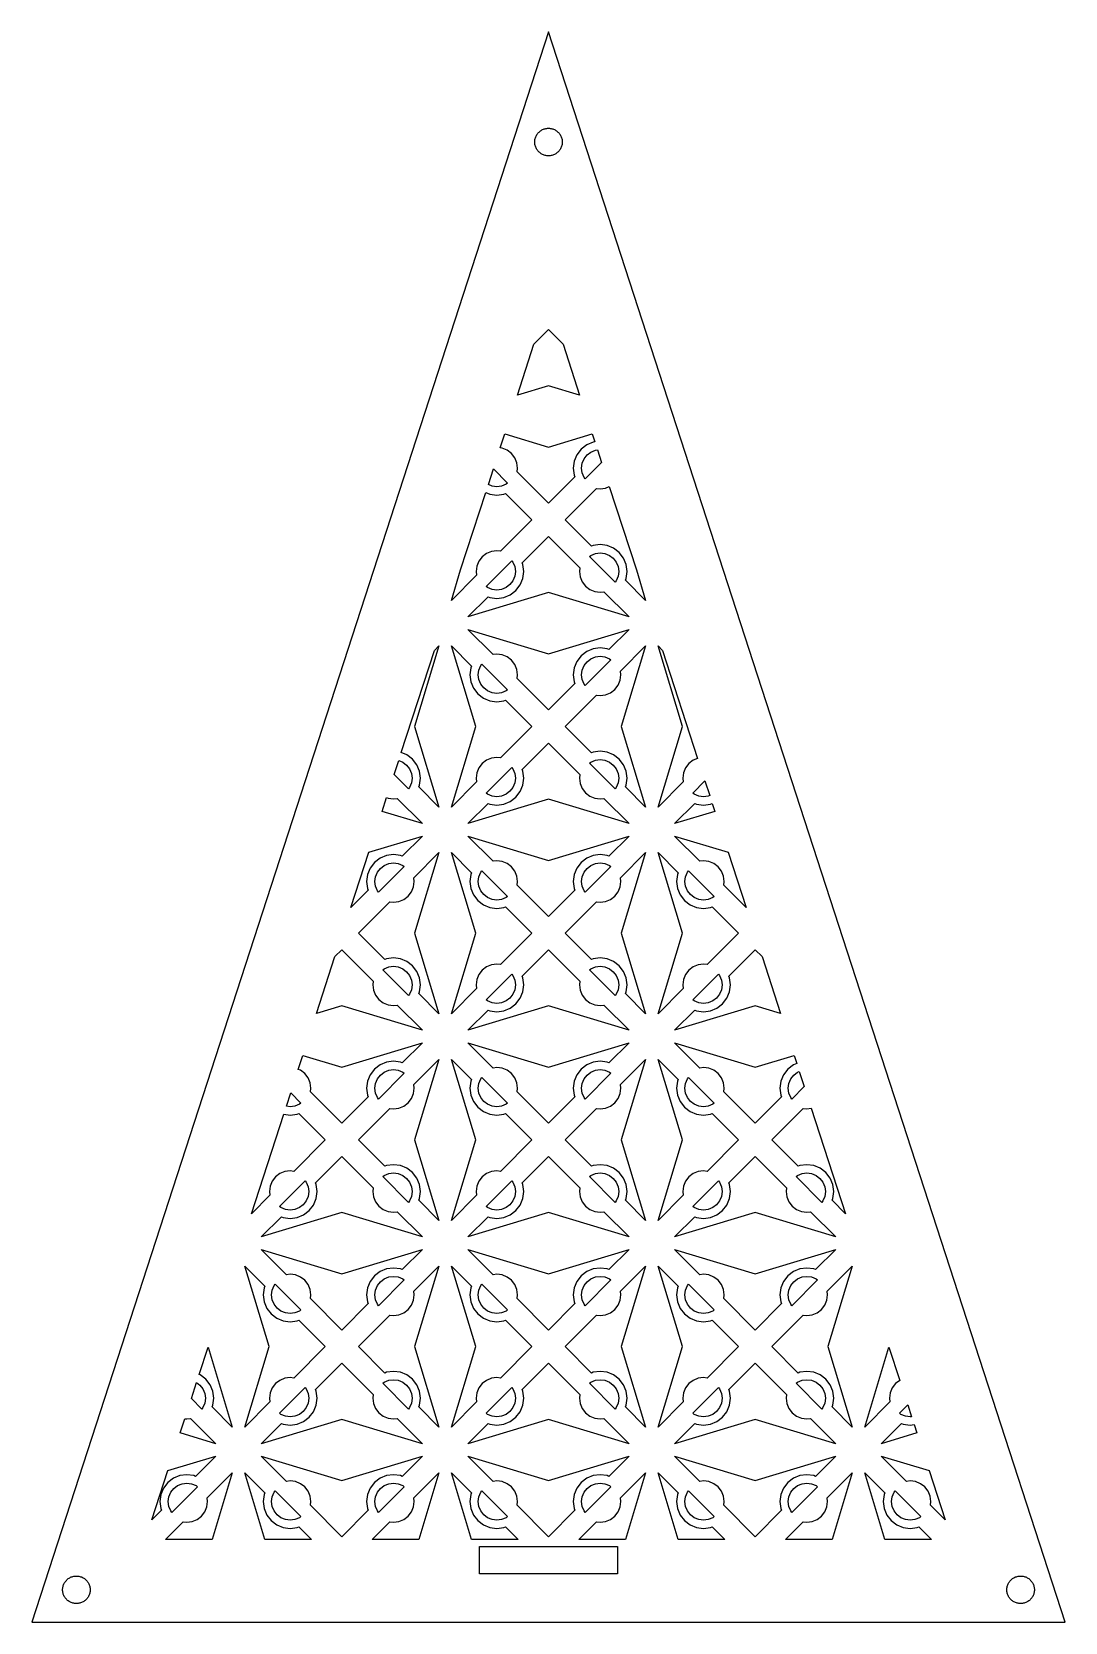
# Model space of a CAD drawing. Header units: metres. Extents: x -75 to 75, y 0 to 231.
import ezdxf

# ---------------------------------------------------------------- set-up
doc = ezdxf.new("R2010")
doc.units = ezdxf.units.M

msp = doc.modelspace()

# ---------------------------------------------------------------- linework, layer by layer
for p, q in [((0, 230.826), (-75, 0)), ((75, 0), (0, 230.826)), ((-2, 214.826), (-1.99605, 214.952)), ((-1.99605, 214.701), (-2, 214.826)), ((-1.99605, 214.952), (-1.98422, 215.077)), ((-1.98422, 214.576), (-1.99605, 214.701)), ((-1.98422, 215.077), (-1.96457, 215.201)), ((-1.96457, 215.201), (-1.93716, 215.324)), ((-1.93716, 215.324), (-1.9021, 215.444)), ((-1.9021, 215.444), (-1.85954, 215.562)), ((-1.85954, 215.562), (-1.80965, 215.678)), ((-1.80965, 215.678), (-1.75261, 215.79)), ((-1.75261, 215.79), (-1.68864, 215.898)), ((-1.68864, 215.898), (-1.61803, 216.002)), ((-1.61803, 216.002), (-1.54102, 216.101)), ((-1.54102, 216.101), (-1.45793, 216.195)), ((-1.45793, 216.195), (-1.36908, 216.284)), ((-1.36908, 216.284), (-1.27484, 216.367)), ((-1.27484, 216.367), (-1.17557, 216.444)), ((-1.17557, 216.444), (-1.07164, 216.515)), ((-1.07164, 216.515), (-0.9635, 216.579)), ((-0.9635, 216.579), (-0.85155, 216.636)), ((-0.85155, 216.636), (-0.73624, 216.686)), ((-0.73624, 216.686), (-0.61803, 216.728)), ((-0.61803, 216.728), (-0.49738, 216.763)), ((-0.49738, 216.763), (-0.37476, 216.791)), ((-0.37476, 216.791), (-0.25066, 216.81)), ((-0.25066, 216.81), (-0.12558, 216.822)), ((-0.12558, 216.822), (0, 216.826)), ((0, 216.826), (0.12558, 216.822)), ((0.12558, 216.822), (0.25066, 216.81)), ((0.25066, 216.81), (0.37476, 216.791)), ((0.37476, 216.791), (0.49738, 216.763)), ((0.49738, 216.763), (0.61803, 216.728)), ((0.61803, 216.728), (0.73624, 216.686)), ((0.73624, 216.686), (0.85155, 216.636)), ((0.85155, 216.636), (0.9635, 216.579)), ((0.9635, 216.579), (1.07164, 216.515)), ((1.07164, 216.515), (1.17557, 216.444)), ((1.17557, 216.444), (1.27484, 216.367)), ((1.27484, 216.367), (1.36908, 216.284)), ((1.36908, 216.284), (1.45793, 216.195)), ((1.45793, 216.195), (1.54102, 216.101)), ((1.54102, 216.101), (1.61803, 216.002)), ((1.61803, 216.002), (1.68864, 215.898)), ((1.68864, 215.898), (1.75261, 215.79)), ((1.75261, 215.79), (1.80965, 215.678)), ((1.80965, 215.678), (1.85954, 215.562)), ((1.85954, 215.562), (1.9021, 215.444)), ((1.9021, 215.444), (1.93716, 215.324)), ((1.93716, 215.324), (1.96457, 215.201)), ((1.96457, 215.201), (1.98422, 215.077)), ((1.98422, 215.077), (1.99605, 214.952)), ((1.99605, 214.701), (1.98422, 214.576)), ((1.99605, 214.952), (2, 214.826)), ((2, 214.826), (1.99605, 214.701)), ((-1.96457, 214.451), (-1.98422, 214.576)), ((-1.93716, 214.329), (-1.96457, 214.451)), ((-1.9021, 214.208), (-1.93716, 214.329)), ((-1.85954, 214.09), (-1.9021, 214.208)), ((-1.80965, 213.975), (-1.85954, 214.09)), ((-1.75261, 213.863), (-1.80965, 213.975)), ((-1.68864, 213.755), (-1.75261, 213.863)), ((-1.61803, 213.651), (-1.68864, 213.755)), ((-1.54102, 213.551), (-1.61803, 213.651)), ((-1.45793, 213.457), (-1.54102, 213.551)), ((-1.36908, 213.368), (-1.45793, 213.457)), ((-1.27484, 213.285), (-1.36908, 213.368)), ((-1.17557, 213.208), (-1.27484, 213.285)), ((-1.07164, 213.138), (-1.17557, 213.208)), ((-0.9635, 213.074), (-1.07164, 213.138)), ((-0.85155, 213.017), (-0.9635, 213.074)), ((-0.73624, 212.967), (-0.85155, 213.017)), ((-0.61803, 212.924), (-0.73624, 212.967)), ((-0.49738, 212.889), (-0.61803, 212.924)), ((-0.37476, 212.862), (-0.49738, 212.889)), ((-0.25066, 212.842), (-0.37476, 212.862)), ((-0.12558, 212.83), (-0.25066, 212.842)), ((0, 212.826), (-0.12558, 212.83)), ((0.12558, 212.83), (0, 212.826)), ((0.25066, 212.842), (0.12558, 212.83)), ((0.37476, 212.862), (0.25066, 212.842)), ((0.49738, 212.889), (0.37476, 212.862)), ((0.61803, 212.924), (0.49738, 212.889)), ((0.73624, 212.967), (0.61803, 212.924)), ((0.85155, 213.017), (0.73624, 212.967)), ((0.9635, 213.074), (0.85155, 213.017)), ((1.07164, 213.138), (0.9635, 213.074)), ((1.17557, 213.208), (1.07164, 213.138)), ((1.27484, 213.285), (1.17557, 213.208)), ((1.36908, 213.368), (1.27484, 213.285)), ((1.45793, 213.457), (1.36908, 213.368)), ((1.54102, 213.551), (1.45793, 213.457)), ((1.61803, 213.651), (1.54102, 213.551)), ((1.68864, 213.755), (1.61803, 213.651)), ((1.75261, 213.863), (1.68864, 213.755)), ((1.80965, 213.975), (1.75261, 213.863)), ((1.85954, 214.09), (1.80965, 213.975)), ((1.9021, 214.208), (1.85954, 214.09)), ((1.93716, 214.329), (1.9021, 214.208)), ((1.96457, 214.451), (1.93716, 214.329)), ((1.98422, 214.576), (1.96457, 214.451)), ((-2.11661, 185.479), (0, 187.596)), ((0, 187.596), (2.1167, 185.479)), ((-4.52283, 178.074), (-2.11661, 185.479)), ((2.1167, 185.479), (4.52283, 178.074)), ((-0.0032, 179.44), (-4.52283, 178.074)), ((0, 179.441), (-0.0032, 179.442)), ((-0.0032, 179.442), (-0.0032, 179.44)), ((0.0032, 179.442), (0, 179.441)), ((0.0032, 179.44), (0.0032, 179.442)), ((4.52283, 178.074), (0.0032, 179.44)), ((-7.00394, 170.438), (-6.34151, 172.476)), ((-6.34151, 172.476), (-0.0032, 170.56)), ((0.0032, 170.56), (6.34151, 172.476)), ((5.54855, 170.88), (4.73969, 170.26)), ((6.48926, 171.27), (5.54855, 170.88)), ((6.34151, 172.476), (6.72353, 171.301)), ((6.72353, 171.301), (6.48926, 171.27)), ((-6.72226, 170.4), (-7.00394, 170.438)), ((-5.99854, 170.101), (-6.72226, 170.4)), ((-5.37598, 169.624), (-5.99854, 170.101)), ((-4.89899, 169.001), (-5.37598, 169.624)), ((-4.59915, 168.277), (-4.89899, 169.001)), ((-0.0032, 170.56), (-0.0032, 170.558)), ((-0.0032, 170.558), (0, 170.559)), ((0, 170.559), (0.0032, 170.558)), ((0.0032, 170.558), (0.0032, 170.56)), ((3.72986, 168.51), (3.59665, 167.5)), ((4.11942, 169.451), (3.72986, 168.51)), ((4.73969, 170.26), (4.11942, 169.451)), ((4.89441, 168.197), (5.16403, 168.849)), ((5.16403, 168.849), (5.5925, 169.407)), ((5.5925, 169.407), (6.15097, 169.836)), ((6.15097, 169.836), (6.80237, 170.105)), ((6.80237, 170.105), (7.09923, 170.144)), ((7.09923, 170.144), (7.6978, 168.302)), ((-8.73296, 165.116), (-7.99417, 167.39)), ((-7.99417, 167.39), (-5.93445, 165.33)), ((-4.49661, 167.5), (-4.59915, 168.277)), ((-4.56619, 166.971), (-4.49661, 167.5)), ((0, 162.404), (-4.56619, 166.971)), ((3.83377, 166.238), (0, 162.404)), ((3.59665, 167.5), (3.72986, 166.489)), ((3.72986, 166.489), (3.83377, 166.238)), ((4.8024, 167.5), (4.89441, 168.197)), ((4.89441, 166.802), (4.8024, 167.5)), ((5.16403, 166.151), (4.89441, 166.802)), ((7.6978, 168.302), (5.3302, 165.934)), ((-12.7517, 152.748), (-9.10358, 163.976)), ((-9.10358, 163.976), (-8.51028, 163.73)), ((-8.19717, 164.894), (-8.73296, 165.116)), ((-7.5, 164.802), (-8.19717, 164.894)), ((-6.80237, 164.894), (-7.5, 164.802)), ((-6.15097, 165.164), (-6.80237, 164.894)), ((-5.93445, 165.33), (-6.15097, 165.164)), ((2.40417, 160), (6.97083, 164.566)), ((5.3302, 165.934), (5.16403, 166.151)), ((6.97083, 164.566), (7.5, 164.497)), ((7.5, 164.497), (8.27728, 164.599)), ((8.27728, 164.599), (8.82695, 164.827)), ((8.82695, 164.827), (12.7517, 152.748)), ((-8.51028, 163.73), (-7.5, 163.597)), ((-7.5, 163.597), (-6.48926, 163.73)), ((-6.48926, 163.73), (-6.23795, 163.834)), ((-6.23795, 163.834), (-2.40417, 160)), ((-2.40417, 160), (-6.97083, 155.434)), ((6.23795, 156.166), (2.40417, 160)), ((-3.83377, 153.762), (0, 157.596)), ((0, 157.596), (4.56619, 153.029)), ((-9.00101, 155.101), (-9.62357, 154.624)), ((-8.27728, 155.401), (-9.00101, 155.101)), ((-7.5, 155.503), (-8.27728, 155.401)), ((-6.97083, 155.434), (-7.5, 155.503)), ((5.93445, 154.67), (6.15097, 154.836)), ((9.66934, 150.935), (5.93445, 154.67)), ((6.15097, 154.836), (6.80237, 155.106)), ((6.48926, 156.27), (6.23795, 156.166)), ((7.5, 156.403), (6.48926, 156.27)), ((6.80237, 155.106), (7.5, 155.198)), ((8.51028, 156.27), (7.5, 156.403)), ((7.5, 155.198), (8.19717, 155.106)), ((8.19717, 155.106), (8.84857, 154.836)), ((9.45099, 155.881), (8.51028, 156.27)), ((8.84857, 154.836), (9.40704, 154.407)), ((10.2599, 155.26), (9.45099, 155.881)), ((10.8801, 154.451), (10.2599, 155.26)), ((-14.0932, 148.311), (-12.7517, 152.748)), ((-10.4004, 153.278), (-10.5029, 152.5)), ((-10.5029, 152.5), (-10.4333, 151.971)), ((-10.1006, 154.001), (-10.4004, 153.278)), ((-9.62357, 154.624), (-10.1006, 154.001)), ((-9.06509, 150.331), (-5.3302, 154.066)), ((-5.3302, 154.066), (-5.16403, 153.849)), ((-5.16403, 153.849), (-4.89441, 153.198)), ((-4.89441, 153.198), (-4.8024, 152.5)), ((-4.8024, 152.5), (-4.89441, 151.803)), ((-3.72986, 153.511), (-3.83377, 153.762)), ((-3.59665, 152.5), (-3.72986, 153.511)), ((-3.72986, 151.49), (-3.59665, 152.5)), ((4.56619, 153.029), (4.49661, 152.5)), ((4.49661, 152.5), (4.59915, 151.723)), ((9.40704, 154.407), (9.83551, 153.849)), ((9.83551, 153.849), (10.1051, 153.198)), ((10.1051, 153.198), (10.1971, 152.5)), ((10.1971, 152.5), (10.1051, 151.803)), ((11.2697, 153.511), (10.8801, 154.451)), ((11.4029, 152.5), (11.2697, 153.511)), ((11.2697, 151.49), (11.4029, 152.5)), ((12.7517, 152.748), (14.0932, 148.311)), ((-10.4333, 151.971), (-14.0932, 148.311)), ((-8.84857, 150.164), (-9.06509, 150.331)), ((-8.19717, 149.895), (-8.84857, 150.164)), ((-6.15097, 150.164), (-6.80237, 149.895)), ((-5.59296, 150.593), (-6.15097, 150.164)), ((-5.16403, 151.151), (-5.59296, 150.593)), ((-4.89441, 151.803), (-5.16403, 151.151)), ((-4.73969, 149.74), (-4.11942, 150.549)), ((-4.11942, 150.549), (-3.72986, 151.49)), ((4.59915, 151.723), (4.89899, 150.999)), ((4.89899, 150.999), (5.37598, 150.376)), ((5.37598, 150.376), (5.99854, 149.899)), ((9.83551, 151.151), (9.66934, 150.935)), ((10.1051, 151.803), (9.83551, 151.151)), ((11.1658, 151.239), (11.2697, 151.49)), ((14.0932, 148.311), (11.1658, 151.239)), ((-0.0032, 149.44), (-11.6885, 145.907)), ((-11.6885, 145.907), (-8.76114, 148.834)), ((-8.76114, 148.834), (-8.51028, 148.73)), ((-8.51028, 148.73), (-7.5, 148.597)), ((-7.5, 149.803), (-8.19717, 149.895)), ((-6.80237, 149.895), (-7.5, 149.803)), ((-7.5, 148.597), (-6.48926, 148.73)), ((-6.48926, 148.73), (-5.54855, 149.12)), ((-5.54855, 149.12), (-4.73969, 149.74)), ((0, 149.441), (-0.0032, 149.442)), ((-0.0032, 149.442), (-0.0032, 149.44)), ((0.0032, 149.442), (0, 149.441)), ((0.0032, 149.44), (0.0032, 149.442)), ((11.6885, 145.907), (0.0032, 149.44)), ((5.99854, 149.899), (6.72226, 149.6)), ((6.72226, 149.6), (7.5, 149.497)), ((7.5, 149.497), (8.02872, 149.567)), ((8.02872, 149.567), (11.6885, 145.907)), ((-8.02872, 140.433), (-11.6885, 144.093)), ((-11.6885, 144.093), (-0.0032, 140.56)), ((0.0032, 140.56), (11.6885, 144.093)), ((11.6885, 144.093), (8.76114, 141.166)), ((-21.3708, 126.221), (-16.556, 141.039)), ((-15.9068, 141.689), (-19.4403, 130.003)), ((-16.556, 141.039), (-15.9068, 141.689)), ((-10.5597, 130.003), (-14.0932, 141.689)), ((-14.0932, 141.689), (-11.1658, 138.761)), ((5.54855, 140.88), (4.73969, 140.26)), ((6.48926, 141.27), (5.54855, 140.88)), ((7.5, 141.403), (6.48926, 141.27)), ((8.51028, 141.27), (7.5, 141.403)), ((8.76114, 141.166), (8.51028, 141.27)), ((10.4333, 138.029), (14.0932, 141.689)), ((14.0932, 141.689), (10.5597, 130.003)), ((19.4403, 130.003), (15.9068, 141.689)), ((15.9068, 141.689), (16.556, 141.039)), ((16.556, 141.039), (21.6474, 125.37)), ((-11.2697, 138.51), (-11.4029, 137.5)), ((-11.1658, 138.761), (-11.2697, 138.51)), ((-10.1051, 138.197), (-9.83551, 138.849)), ((-9.83551, 138.849), (-9.66934, 139.065)), ((-9.66934, 139.065), (-5.93445, 135.33)), ((-7.5, 140.503), (-8.02872, 140.433)), ((-6.72226, 140.4), (-7.5, 140.503)), ((-5.99854, 140.101), (-6.72226, 140.4)), ((-5.37598, 139.624), (-5.99854, 140.101)), ((-4.89899, 139.001), (-5.37598, 139.624)), ((-4.59915, 138.277), (-4.89899, 139.001)), ((-0.0032, 140.56), (-0.0032, 140.558)), ((-0.0032, 140.558), (0, 140.559)), ((0, 140.559), (0.0032, 140.558)), ((0.0032, 140.558), (0.0032, 140.56)), ((3.72986, 138.51), (3.59665, 137.5)), ((4.11942, 139.451), (3.72986, 138.51)), ((4.73969, 140.26), (4.11942, 139.451)), ((4.89441, 138.197), (5.16403, 138.849)), ((5.16403, 138.849), (5.5925, 139.407)), ((9.06509, 139.669), (5.3302, 135.934)), ((5.5925, 139.407), (6.15097, 139.836)), ((6.15097, 139.836), (6.80237, 140.105)), ((6.80237, 140.105), (7.5, 140.197)), ((7.5, 140.197), (8.19717, 140.105)), ((8.19717, 140.105), (8.84857, 139.836)), ((8.84857, 139.836), (9.06509, 139.669)), ((-11.4029, 137.5), (-11.2697, 136.489)), ((-11.2697, 136.489), (-10.8801, 135.549)), ((-10.1971, 137.5), (-10.1051, 138.197)), ((-10.1051, 136.802), (-10.1971, 137.5)), ((-9.83551, 136.151), (-10.1051, 136.802)), ((-4.49661, 137.5), (-4.59915, 138.277)), ((-4.56619, 136.971), (-4.49661, 137.5)), ((0, 132.404), (-4.56619, 136.971)), ((3.83377, 136.238), (0, 132.404)), ((3.59665, 137.5), (3.72986, 136.489)), ((3.72986, 136.489), (3.83377, 136.238)), ((4.8024, 137.5), (4.89441, 138.197)), ((4.89441, 136.802), (4.8024, 137.5)), ((5.16403, 136.151), (4.89441, 136.802)), ((10.1006, 135.999), (10.4004, 136.722)), ((10.4004, 136.722), (10.5029, 137.5)), ((10.5029, 137.5), (10.4333, 138.029)), ((-10.8801, 135.549), (-10.2599, 134.74)), ((-10.2599, 134.74), (-9.45099, 134.119)), ((-9.40704, 135.593), (-9.83551, 136.151)), ((-9.45099, 134.119), (-8.51028, 133.73)), ((-8.84857, 135.164), (-9.40704, 135.593)), ((-8.19717, 134.894), (-8.84857, 135.164)), ((-7.5, 134.802), (-8.19717, 134.894)), ((-6.80237, 134.894), (-7.5, 134.802)), ((-6.15097, 135.164), (-6.80237, 134.894)), ((-5.93445, 135.33), (-6.15097, 135.164)), ((2.40417, 130), (6.97083, 134.566)), ((5.3302, 135.934), (5.16403, 136.151)), ((6.97083, 134.566), (7.5, 134.497)), ((7.5, 134.497), (8.27728, 134.599)), ((8.27728, 134.599), (9.00101, 134.899)), ((9.00101, 134.899), (9.62357, 135.376)), ((9.62357, 135.376), (10.1006, 135.999)), ((-8.51028, 133.73), (-7.5, 133.597)), ((-7.5, 133.597), (-6.48926, 133.73)), ((-6.48926, 133.73), (-6.23795, 133.834)), ((-6.23795, 133.834), (-2.40417, 130)), ((-19.4403, 130.003), (-19.4421, 130.003)), ((-19.4421, 130.003), (-19.4412, 130)), ((-19.4412, 130), (-19.4421, 129.997)), ((-19.4421, 129.997), (-19.4403, 129.997)), ((-19.4403, 129.997), (-15.9068, 118.311)), ((-14.0932, 118.311), (-10.5597, 129.997)), ((-10.5579, 130.003), (-10.5597, 130.003)), ((-10.5597, 129.997), (-10.5579, 129.997)), ((-10.5588, 130), (-10.5579, 130.003)), ((-10.5579, 129.997), (-10.5588, 130)), ((-2.40417, 130), (-6.97083, 125.434)), ((6.23795, 126.166), (2.40417, 130)), ((10.5597, 130.003), (10.5579, 130.003)), ((10.5579, 130.003), (10.5588, 130)), ((10.5588, 130), (10.5579, 129.997)), ((10.5579, 129.997), (10.5597, 129.997)), ((10.5597, 129.997), (14.0932, 118.311)), ((15.9068, 118.311), (19.4403, 129.997)), ((19.4421, 130.003), (19.4403, 130.003)), ((19.4403, 129.997), (19.4421, 129.997)), ((19.4412, 130), (19.4421, 130.003)), ((19.4421, 129.997), (19.4412, 130)), ((-3.83377, 123.762), (0, 127.596)), ((0, 127.596), (4.56619, 123.029)), ((-22.412, 123.016), (-21.7414, 125.08)), ((-21.7414, 125.08), (-21.1514, 124.836)), ((-20.549, 125.881), (-21.3708, 126.221)), ((-21.1514, 124.836), (-20.593, 124.407)), ((-19.7401, 125.26), (-20.549, 125.881)), ((-19.1199, 124.451), (-19.7401, 125.26)), ((-9.00101, 125.101), (-9.62357, 124.624)), ((-8.27728, 125.401), (-9.00101, 125.101)), ((-7.5, 125.503), (-8.27728, 125.401)), ((-6.97083, 125.434), (-7.5, 125.503)), ((5.93445, 124.67), (6.15097, 124.836)), ((9.66934, 120.935), (5.93445, 124.67)), ((6.15097, 124.836), (6.80237, 125.106)), ((6.48926, 126.27), (6.23795, 126.166)), ((7.5, 126.403), (6.48926, 126.27)), ((6.80237, 125.106), (7.5, 125.198)), ((8.51028, 126.27), (7.5, 126.403)), ((7.5, 125.198), (8.19717, 125.106)), ((8.19717, 125.106), (8.84857, 124.836)), ((9.45099, 125.881), (8.51028, 126.27)), ((8.84857, 124.836), (9.40704, 124.407)), ((10.2599, 125.26), (9.45099, 125.881)), ((10.8801, 124.451), (10.2599, 125.26)), ((20.999, 125.101), (20.3764, 124.624)), ((21.6474, 125.37), (20.999, 125.101)), ((-20.3307, 120.935), (-22.412, 123.016)), ((-20.593, 124.407), (-20.1645, 123.849)), ((-20.1645, 123.849), (-19.8949, 123.198)), ((-19.8949, 123.198), (-19.8029, 122.5)), ((-19.8029, 122.5), (-19.8949, 121.803)), ((-18.7303, 123.511), (-19.1199, 124.451)), ((-18.5971, 122.5), (-18.7303, 123.511)), ((-18.7303, 121.49), (-18.5971, 122.5)), ((-10.4004, 123.278), (-10.5029, 122.5)), ((-10.5029, 122.5), (-10.4333, 121.971)), ((-10.1006, 124.001), (-10.4004, 123.278)), ((-9.62357, 124.624), (-10.1006, 124.001)), ((-9.06509, 120.331), (-5.3302, 124.066)), ((-5.3302, 124.066), (-5.16403, 123.849)), ((-5.16403, 123.849), (-4.89441, 123.198)), ((-4.89441, 123.198), (-4.8024, 122.5)), ((-4.8024, 122.5), (-4.89441, 121.803)), ((-3.72986, 123.511), (-3.83377, 123.762)), ((-3.59665, 122.5), (-3.72986, 123.511)), ((-3.72986, 121.49), (-3.59665, 122.5)), ((4.56619, 123.029), (4.49661, 122.5)), ((4.49661, 122.5), (4.59915, 121.723)), ((9.40704, 124.407), (9.83551, 123.849)), ((9.83551, 123.849), (10.1051, 123.198)), ((10.1051, 123.198), (10.1971, 122.5)), ((10.1971, 122.5), (10.1051, 121.803)), ((11.2697, 123.511), (10.8801, 124.451)), ((11.4029, 122.5), (11.2697, 123.511)), ((11.2697, 121.49), (11.4029, 122.5)), ((19.5996, 123.278), (19.4971, 122.5)), ((19.4971, 122.5), (19.5667, 121.971)), ((19.8994, 124.001), (19.5996, 123.278)), ((20.3764, 124.624), (19.8994, 124.001)), ((-20.1645, 121.151), (-20.3307, 120.935)), ((-19.8949, 121.803), (-20.1645, 121.151)), ((-18.8342, 121.239), (-18.7303, 121.49)), ((-15.9068, 118.311), (-18.8342, 121.239)), ((-10.4333, 121.971), (-14.0932, 118.311)), ((-8.84857, 120.164), (-9.06509, 120.331)), ((-8.19717, 119.895), (-8.84857, 120.164)), ((-6.15097, 120.164), (-6.80237, 119.895)), ((-5.59296, 120.593), (-6.15097, 120.164)), ((-5.16403, 121.151), (-5.59296, 120.593)), ((-4.89441, 121.803), (-5.16403, 121.151)), ((-4.73969, 119.74), (-4.11942, 120.549)), ((-4.11942, 120.549), (-3.72986, 121.49)), ((4.59915, 121.723), (4.89899, 120.999)), ((4.89899, 120.999), (5.37598, 120.376)), ((5.37598, 120.376), (5.99854, 119.899)), ((9.83551, 121.151), (9.66934, 120.935)), ((10.1051, 121.803), (9.83551, 121.151)), ((11.1658, 121.239), (11.2697, 121.49)), ((14.0932, 118.311), (11.1658, 121.239)), ((19.5667, 121.971), (15.9068, 118.311)), ((20.9349, 120.331), (22.7084, 122.104)), ((21.1514, 120.164), (20.9349, 120.331)), ((21.8028, 119.895), (21.1514, 120.164)), ((22.7084, 122.104), (23.3992, 119.978)), ((-24.1485, 117.672), (-23.4932, 119.689)), ((-23.4932, 119.689), (-23.2777, 119.6)), ((-23.2777, 119.6), (-22.5, 119.497)), ((-22.5, 119.497), (-21.9713, 119.567)), ((-21.9713, 119.567), (-18.3115, 115.907)), ((-0.0032, 119.44), (-11.6885, 115.907)), ((-11.6885, 115.907), (-8.76114, 118.834)), ((-8.76114, 118.834), (-8.51028, 118.73)), ((-8.51028, 118.73), (-7.5, 118.597)), ((-7.5, 119.803), (-8.19717, 119.895)), ((-6.80237, 119.895), (-7.5, 119.803)), ((-7.5, 118.597), (-6.48926, 118.73)), ((-6.48926, 118.73), (-5.54855, 119.12)), ((-5.54855, 119.12), (-4.73969, 119.74)), ((0, 119.441), (-0.0032, 119.442)), ((-0.0032, 119.442), (-0.0032, 119.44)), ((0.0032, 119.442), (0, 119.441)), ((0.0032, 119.44), (0.0032, 119.442)), ((11.6885, 115.907), (0.0032, 119.44)), ((5.99854, 119.899), (6.72226, 119.6)), ((6.72226, 119.6), (7.5, 119.497)), ((7.5, 119.497), (8.02872, 119.567)), ((8.02872, 119.567), (11.6885, 115.907)), ((18.3115, 115.907), (21.2389, 118.834)), ((21.2389, 118.834), (21.4897, 118.73)), ((21.4897, 118.73), (22.5, 118.597)), ((22.5, 119.803), (21.8028, 119.895)), ((23.1976, 119.895), (22.5, 119.803)), ((22.5, 118.597), (23.5107, 118.73)), ((23.3992, 119.978), (23.1976, 119.895)), ((23.5107, 118.73), (23.7698, 118.838)), ((23.7698, 118.838), (24.1485, 117.672)), ((-18.3115, 115.907), (-24.1485, 117.672)), ((24.1485, 117.672), (18.3115, 115.907)), ((-26.074, 111.746), (-18.3115, 114.093)), ((-18.3115, 114.093), (-21.2389, 111.166)), ((-8.02872, 110.433), (-11.6885, 114.093)), ((-11.6885, 114.093), (-0.0032, 110.56)), ((0.0032, 110.56), (11.6885, 114.093)), ((11.6885, 114.093), (8.76114, 111.166)), ((21.9713, 110.433), (18.3115, 114.093)), ((18.3115, 114.093), (26.074, 111.746)), ((-28.6806, 103.724), (-26.074, 111.746)), ((-24.4514, 110.88), (-25.2603, 110.26)), ((-23.5107, 111.27), (-24.4514, 110.88)), ((-22.5, 111.403), (-23.5107, 111.27)), ((-21.4897, 111.27), (-22.5, 111.403)), ((-21.2389, 111.166), (-21.4897, 111.27)), ((-19.5667, 108.029), (-15.9068, 111.689)), ((-15.9068, 111.689), (-19.4403, 100.003)), ((-10.5597, 100.003), (-14.0932, 111.689)), ((-14.0932, 111.689), (-11.1658, 108.761)), ((5.54855, 110.88), (4.73969, 110.26)), ((6.48926, 111.27), (5.54855, 110.88)), ((7.5, 111.403), (6.48926, 111.27)), ((8.51028, 111.27), (7.5, 111.403)), ((8.76114, 111.166), (8.51028, 111.27)), ((10.4333, 108.029), (14.0932, 111.689)), ((14.0932, 111.689), (10.5597, 100.003)), ((19.4403, 100.003), (15.9068, 111.689)), ((15.9068, 111.689), (18.8342, 108.761)), ((26.074, 111.746), (28.6806, 103.724)), ((-26.2701, 108.51), (-26.4034, 107.5)), ((-25.8806, 109.451), (-26.2701, 108.51)), ((-25.2603, 110.26), (-25.8806, 109.451)), ((-25.1056, 108.197), (-24.836, 108.849)), ((-24.836, 108.849), (-24.4075, 109.407)), ((-20.9349, 109.669), (-24.6698, 105.934)), ((-24.4075, 109.407), (-23.849, 109.836)), ((-23.849, 109.836), (-23.1976, 110.105)), ((-23.1976, 110.105), (-22.5, 110.197)), ((-22.5, 110.197), (-21.8028, 110.105)), ((-21.8028, 110.105), (-21.1514, 109.836)), ((-21.1514, 109.836), (-20.9349, 109.669)), ((-11.2697, 108.51), (-11.4029, 107.5)), ((-11.1658, 108.761), (-11.2697, 108.51)), ((-10.1051, 108.197), (-9.83551, 108.849)), ((-9.83551, 108.849), (-9.66934, 109.065)), ((-9.66934, 109.065), (-5.93445, 105.33)), ((-7.5, 110.503), (-8.02872, 110.433)), ((-6.72226, 110.4), (-7.5, 110.503)), ((-5.99854, 110.101), (-6.72226, 110.4)), ((-5.37598, 109.624), (-5.99854, 110.101)), ((-4.89899, 109.001), (-5.37598, 109.624)), ((-4.59915, 108.277), (-4.89899, 109.001)), ((-0.0032, 110.56), (-0.0032, 110.558)), ((-0.0032, 110.558), (0, 110.559)), ((0, 110.559), (0.0032, 110.558)), ((0.0032, 110.558), (0.0032, 110.56)), ((3.72986, 108.51), (3.59665, 107.5)), ((4.11942, 109.451), (3.72986, 108.51)), ((4.73969, 110.26), (4.11942, 109.451)), ((4.89441, 108.197), (5.16403, 108.849)), ((5.16403, 108.849), (5.5925, 109.407)), ((9.06509, 109.669), (5.3302, 105.934)), ((5.5925, 109.407), (6.15097, 109.836)), ((6.15097, 109.836), (6.80237, 110.105)), ((6.80237, 110.105), (7.5, 110.197)), ((7.5, 110.197), (8.19717, 110.105)), ((8.19717, 110.105), (8.84857, 109.836)), ((8.84857, 109.836), (9.06509, 109.669)), ((18.7303, 108.51), (18.5971, 107.5)), ((18.8342, 108.761), (18.7303, 108.51)), ((19.8949, 108.197), (20.1645, 108.849)), ((20.1645, 108.849), (20.3307, 109.065)), ((20.3307, 109.065), (24.0656, 105.33)), ((22.5, 110.503), (21.9713, 110.433)), ((23.2777, 110.4), (22.5, 110.503)), ((24.0015, 110.101), (23.2777, 110.4)), ((24.624, 109.624), (24.0015, 110.101)), ((25.101, 109.001), (24.624, 109.624)), ((25.4008, 108.277), (25.101, 109.001)), ((-26.1662, 106.238), (-28.6806, 103.724)), ((-26.4034, 107.5), (-26.2701, 106.489)), ((-26.2701, 106.489), (-26.1662, 106.238)), ((-25.1976, 107.5), (-25.1056, 108.197)), ((-25.1056, 106.802), (-25.1976, 107.5)), ((-24.836, 106.151), (-25.1056, 106.802)), ((-19.8994, 105.999), (-19.5996, 106.722)), ((-19.5996, 106.722), (-19.4971, 107.5)), ((-19.4971, 107.5), (-19.5667, 108.029)), ((-11.4029, 107.5), (-11.2697, 106.489)), ((-11.2697, 106.489), (-10.8801, 105.549)), ((-10.1971, 107.5), (-10.1051, 108.197)), ((-10.1051, 106.802), (-10.1971, 107.5)), ((-9.83551, 106.151), (-10.1051, 106.802)), ((-4.49661, 107.5), (-4.59915, 108.277)), ((-4.56619, 106.971), (-4.49661, 107.5)), ((0, 102.404), (-4.56619, 106.971)), ((3.83377, 106.238), (0, 102.404)), ((3.59665, 107.5), (3.72986, 106.489)), ((3.72986, 106.489), (3.83377, 106.238)), ((4.8024, 107.5), (4.89441, 108.197)), ((4.89441, 106.802), (4.8024, 107.5)), ((5.16403, 106.151), (4.89441, 106.802)), ((10.1006, 105.999), (10.4004, 106.722)), ((10.4004, 106.722), (10.5029, 107.5)), ((10.5029, 107.5), (10.4333, 108.029)), ((18.5971, 107.5), (18.7303, 106.489)), ((18.7303, 106.489), (19.1199, 105.549)), ((19.8029, 107.5), (19.8949, 108.197)), ((19.8949, 106.802), (19.8029, 107.5)), ((20.1645, 106.151), (19.8949, 106.802)), ((25.5034, 107.5), (25.4008, 108.277)), ((25.4338, 106.971), (25.5034, 107.5)), ((28.6806, 103.724), (25.4338, 106.971)), ((-27.5958, 100), (-23.0292, 104.566)), ((-24.6698, 105.934), (-24.836, 106.151)), ((-23.0292, 104.566), (-22.5, 104.497)), ((-22.5, 104.497), (-21.7227, 104.599)), ((-21.7227, 104.599), (-20.999, 104.899)), ((-20.999, 104.899), (-20.3764, 105.376)), ((-20.3764, 105.376), (-19.8994, 105.999)), ((-10.8801, 105.549), (-10.2599, 104.74)), ((-10.2599, 104.74), (-9.45099, 104.119)), ((-9.40704, 105.593), (-9.83551, 106.151)), ((-9.45099, 104.119), (-8.51028, 103.73)), ((-8.84857, 105.164), (-9.40704, 105.593)), ((-8.19717, 104.894), (-8.84857, 105.164)), ((-7.5, 104.802), (-8.19717, 104.894)), ((-6.80237, 104.894), (-7.5, 104.802)), ((-6.15097, 105.164), (-6.80237, 104.894)), ((-5.93445, 105.33), (-6.15097, 105.164)), ((2.40417, 100), (6.97083, 104.566)), ((5.3302, 105.934), (5.16403, 106.151)), ((6.97083, 104.566), (7.5, 104.497)), ((7.5, 104.497), (8.27728, 104.599)), ((8.27728, 104.599), (9.00101, 104.899)), ((9.00101, 104.899), (9.62357, 105.376)), ((9.62357, 105.376), (10.1006, 105.999)), ((19.1199, 105.549), (19.7401, 104.74)), ((19.7401, 104.74), (20.549, 104.119)), ((20.593, 105.593), (20.1645, 106.151)), ((20.549, 104.119), (21.4897, 103.73)), ((21.1514, 105.164), (20.593, 105.593)), ((21.8028, 104.894), (21.1514, 105.164)), ((22.5, 104.802), (21.8028, 104.894)), ((23.1976, 104.894), (22.5, 104.802)), ((23.849, 105.164), (23.1976, 104.894)), ((24.0656, 105.33), (23.849, 105.164)), ((-8.51028, 103.73), (-7.5, 103.597)), ((-7.5, 103.597), (-6.48926, 103.73)), ((-6.48926, 103.73), (-6.23795, 103.834)), ((-6.23795, 103.834), (-2.40417, 100)), ((21.4897, 103.73), (22.5, 103.597)), ((22.5, 103.597), (23.5107, 103.73)), ((23.5107, 103.73), (23.7621, 103.834)), ((23.7621, 103.834), (27.5958, 100)), ((-23.7621, 96.1662), (-27.5958, 100)), ((-19.4403, 100.003), (-19.4421, 100.003)), ((-19.4421, 100.003), (-19.4412, 100)), ((-19.4412, 100), (-19.4421, 99.9968)), ((-19.4421, 99.9968), (-19.4403, 99.9968)), ((-19.4403, 99.9968), (-15.9068, 88.3115)), ((-14.0932, 88.3115), (-10.5597, 99.9968)), ((-10.5579, 100.003), (-10.5597, 100.003)), ((-10.5597, 99.9968), (-10.5579, 99.9968)), ((-10.5588, 100), (-10.5579, 100.003)), ((-10.5579, 99.9968), (-10.5588, 100)), ((-2.40417, 100), (-6.97083, 95.4338)), ((6.23795, 96.1662), (2.40417, 100)), ((10.5597, 100.003), (10.5579, 100.003)), ((10.5579, 100.003), (10.5588, 100)), ((10.5588, 100), (10.5579, 99.9968)), ((10.5579, 99.9968), (10.5597, 99.9968)), ((10.5597, 99.9968), (14.0932, 88.3115)), ((15.9068, 88.3115), (19.4403, 99.9968)), ((19.4421, 100.003), (19.4403, 100.003)), ((19.4403, 99.9968), (19.4421, 99.9968)), ((19.4412, 100), (19.4421, 100.003)), ((19.4421, 99.9968), (19.4412, 100)), ((27.5958, 100), (23.0292, 95.4338)), ((-30.9949, 96.6009), (-30, 97.5958)), ((-30, 97.5958), (-25.4338, 93.0292)), ((-3.83377, 93.7621), (0, 97.5958)), ((0, 97.5958), (4.56619, 93.0292)), ((26.1662, 93.7621), (30, 97.5958)), ((30, 97.5958), (30.995, 96.6008)), ((-33.6831, 88.3276), (-30.9949, 96.6009)), ((-24.0656, 94.6698), (-23.849, 94.836)), ((-20.3307, 90.9349), (-24.0656, 94.6698)), ((-23.849, 94.836), (-23.1976, 95.1056)), ((-23.5107, 96.2701), (-23.7621, 96.1662)), ((-22.5, 96.4034), (-23.5107, 96.2701)), ((-23.1976, 95.1056), (-22.5, 95.1976)), ((-21.4897, 96.2701), (-22.5, 96.4034)), ((-22.5, 95.1976), (-21.8028, 95.1056)), ((-21.8028, 95.1056), (-21.1514, 94.836)), ((-20.549, 95.8806), (-21.4897, 96.2701)), ((-21.1514, 94.836), (-20.593, 94.407)), ((-19.7401, 95.2603), (-20.549, 95.8806)), ((-19.1199, 94.4514), (-19.7401, 95.2603)), ((-9.00101, 95.101), (-9.62357, 94.624)), ((-8.27728, 95.4008), (-9.00101, 95.101)), ((-7.5, 95.5034), (-8.27728, 95.4008)), ((-6.97083, 95.4338), (-7.5, 95.5034)), ((5.93445, 94.6698), (6.15097, 94.836)), ((9.66934, 90.9349), (5.93445, 94.6698)), ((6.15097, 94.836), (6.80237, 95.1056)), ((6.48926, 96.2701), (6.23795, 96.1662)), ((7.5, 96.4034), (6.48926, 96.2701)), ((6.80237, 95.1056), (7.5, 95.1976)), ((8.51028, 96.2701), (7.5, 96.4034)), ((7.5, 95.1976), (8.19717, 95.1056)), ((8.19717, 95.1056), (8.84857, 94.836)), ((9.45099, 95.8806), (8.51028, 96.2701)), ((8.84857, 94.836), (9.40704, 94.407)), ((10.2599, 95.2603), (9.45099, 95.8806)), ((10.8801, 94.4514), (10.2599, 95.2603)), ((20.999, 95.101), (20.3764, 94.624)), ((21.7227, 95.4008), (20.999, 95.101)), ((22.5, 95.5034), (21.7227, 95.4008)), ((23.0292, 95.4338), (22.5, 95.5034)), ((30.995, 96.6008), (33.6831, 88.3276)), ((-25.4338, 93.0292), (-25.5034, 92.5)), ((-25.5034, 92.5), (-25.4008, 91.7227)), ((-20.593, 94.407), (-20.1645, 93.849)), ((-20.1645, 93.849), (-19.8949, 93.1976)), ((-19.8949, 93.1976), (-19.8029, 92.4995)), ((-19.8029, 92.4995), (-19.8949, 91.8028)), ((-18.7303, 93.5107), (-19.1199, 94.4514)), ((-18.5971, 92.5), (-18.7303, 93.5107)), ((-18.7303, 91.4897), (-18.5971, 92.5)), ((-10.4004, 93.2777), (-10.5029, 92.5)), ((-10.5029, 92.5), (-10.4333, 91.9713)), ((-10.1006, 94.0015), (-10.4004, 93.2777)), ((-9.62357, 94.624), (-10.1006, 94.0015)), ((-9.06509, 90.3307), (-5.3302, 94.0656)), ((-5.3302, 94.0656), (-5.16403, 93.849)), ((-5.16403, 93.849), (-4.89441, 93.1976)), ((-4.89441, 93.1976), (-4.8024, 92.4995)), ((-4.8024, 92.4995), (-4.89441, 91.8028)), ((-3.72986, 93.5107), (-3.83377, 93.7621)), ((-3.59665, 92.5), (-3.72986, 93.5107)), ((-3.72986, 91.4897), (-3.59665, 92.5)), ((4.56619, 93.0292), (4.49661, 92.5)), ((4.49661, 92.5), (4.59915, 91.7227)), ((9.40704, 94.407), (9.83551, 93.849)), ((9.83551, 93.849), (10.1051, 93.1976)), ((10.1051, 93.1976), (10.1971, 92.4995)), ((10.1971, 92.4995), (10.1051, 91.8028)), ((11.2697, 93.5107), (10.8801, 94.4514)), ((11.4029, 92.5), (11.2697, 93.5107)), ((11.2697, 91.4897), (11.4029, 92.5)), ((19.5996, 93.2777), (19.4971, 92.5)), ((19.4971, 92.5), (19.5667, 91.9713)), ((19.8994, 94.0015), (19.5996, 93.2777)), ((20.3764, 94.624), (19.8994, 94.0015)), ((20.9349, 90.3307), (24.6698, 94.0656)), ((24.6698, 94.0656), (24.836, 93.849)), ((24.836, 93.849), (25.1056, 93.1976)), ((25.1056, 93.1976), (25.1976, 92.4995)), ((25.1976, 92.4995), (25.1056, 91.8028)), ((26.2701, 93.5107), (26.1662, 93.7621)), ((26.4034, 92.5), (26.2701, 93.5107)), ((26.2701, 91.4897), (26.4034, 92.5)), ((-25.4008, 91.7227), (-25.101, 90.999)), ((-25.101, 90.999), (-24.624, 90.3764)), ((-24.624, 90.3764), (-24.0015, 89.8994)), ((-20.1645, 91.1514), (-20.3307, 90.9349)), ((-19.8949, 91.8028), (-20.1645, 91.1514)), ((-18.8342, 91.2389), (-18.7303, 91.4897)), ((-15.9068, 88.3115), (-18.8342, 91.2389)), ((-10.4333, 91.9713), (-14.0932, 88.3115)), ((-8.84857, 90.1645), (-9.06509, 90.3307)), ((-8.19717, 89.8949), (-8.84857, 90.1645)), ((-6.15097, 90.1645), (-6.80237, 89.8949)), ((-5.59296, 90.593), (-6.15097, 90.1645)), ((-5.16403, 91.1514), (-5.59296, 90.593)), ((-4.89441, 91.8028), (-5.16403, 91.1514)), ((-4.73969, 89.7401), (-4.11942, 90.549)), ((-4.11942, 90.549), (-3.72986, 91.4897)), ((4.59915, 91.7227), (4.89899, 90.999)), ((4.89899, 90.999), (5.37598, 90.3764)), ((5.37598, 90.3764), (5.99854, 89.8994)), ((9.83551, 91.1514), (9.66934, 90.9349)), ((10.1051, 91.8028), (9.83551, 91.1514)), ((11.1658, 91.2389), (11.2697, 91.4897)), ((14.0932, 88.3115), (11.1658, 91.2389)), ((19.5667, 91.9713), (15.9068, 88.3115)), ((21.1514, 90.1645), (20.9349, 90.3307)), ((21.8028, 89.8949), (21.1514, 90.1645)), ((23.849, 90.1645), (23.1976, 89.8949)), ((24.407, 90.593), (23.849, 90.1645)), ((24.836, 91.1514), (24.407, 90.593)), ((25.1056, 91.8028), (24.836, 91.1514)), ((25.2603, 89.7401), (25.8806, 90.549)), ((25.8806, 90.549), (26.2701, 91.4897)), ((-30.0032, 89.4403), (-33.6831, 88.3276)), ((-30, 89.4412), (-30.0032, 89.4421)), ((-30.0032, 89.4421), (-30.0032, 89.4403)), ((-29.9968, 89.4421), (-30, 89.4412)), ((-29.9968, 89.4403), (-29.9968, 89.4421)), ((-18.3115, 85.9068), (-29.9968, 89.4403)), ((-24.0015, 89.8994), (-23.2777, 89.5996)), ((-23.2777, 89.5996), (-22.5, 89.4971)), ((-22.5, 89.4971), (-21.9713, 89.5667)), ((-21.9713, 89.5667), (-18.3115, 85.9068)), ((-0.0032, 89.4403), (-11.6885, 85.9068)), ((-11.6885, 85.9068), (-8.76114, 88.8342)), ((-8.76114, 88.8342), (-8.51028, 88.7303)), ((-8.51028, 88.7303), (-7.5, 88.5971)), ((-7.5, 89.8029), (-8.19717, 89.8949)), ((-6.80237, 89.8949), (-7.5, 89.8029)), ((-7.5, 88.5971), (-6.48926, 88.7303)), ((-6.48926, 88.7303), (-5.54855, 89.1199)), ((-5.54855, 89.1199), (-4.73969, 89.7401)), ((0, 89.4412), (-0.0032, 89.4421)), ((-0.0032, 89.4421), (-0.0032, 89.4403)), ((0.0032, 89.4421), (0, 89.4412)), ((0.0032, 89.4403), (0.0032, 89.4421)), ((11.6885, 85.9068), (0.0032, 89.4403)), ((5.99854, 89.8994), (6.72226, 89.5996)), ((6.72226, 89.5996), (7.5, 89.4971)), ((7.5, 89.4971), (8.02872, 89.5667)), ((8.02872, 89.5667), (11.6885, 85.9068)), ((29.9968, 89.4403), (18.3115, 85.9068)), ((18.3115, 85.9068), (21.2389, 88.8342)), ((21.2389, 88.8342), (21.4897, 88.7303)), ((21.4897, 88.7303), (22.5, 88.5971)), ((22.5, 89.8029), (21.8028, 89.8949)), ((23.1976, 89.8949), (22.5, 89.8029)), ((22.5, 88.5971), (23.5107, 88.7303)), ((23.5107, 88.7303), (24.4514, 89.1199)), ((24.4514, 89.1199), (25.2603, 89.7401)), ((30, 89.4412), (29.9968, 89.4421)), ((29.9968, 89.4421), (29.9968, 89.4403)), ((30.0032, 89.4421), (30, 89.4412)), ((30.0032, 89.4403), (30.0032, 89.4421)), ((33.6831, 88.3276), (30.0032, 89.4403)), ((-29.9968, 80.5597), (-18.3115, 84.0932)), ((-18.3115, 84.0932), (-21.2389, 81.1658)), ((-8.02872, 80.4333), (-11.6885, 84.0932)), ((-11.6885, 84.0932), (-0.0032, 80.5597)), ((0.0032, 80.5597), (11.6885, 84.0932)), ((11.6885, 84.0932), (8.76114, 81.1658)), ((21.9713, 80.4333), (18.3115, 84.0932)), ((18.3115, 84.0932), (29.9968, 80.5597)), ((-36.3138, 80.2312), (-35.652, 82.2678)), ((-35.652, 82.2678), (-30.0032, 80.5597)), ((-24.4514, 80.8801), (-25.2603, 80.2599)), ((-23.5107, 81.2697), (-24.4514, 80.8801)), ((-22.5, 81.4029), (-23.5107, 81.2697)), ((-21.4897, 81.2697), (-22.5, 81.4029)), ((-21.2389, 81.1658), (-21.4897, 81.2697)), ((-19.5667, 78.0287), (-15.9068, 81.6885)), ((-15.9068, 81.6885), (-19.4403, 70.0032)), ((-10.5597, 70.0032), (-14.0932, 81.6885)), ((-14.0932, 81.6885), (-11.1658, 78.7611)), ((5.54855, 80.8801), (4.73969, 80.2599)), ((6.48926, 81.2697), (5.54855, 80.8801)), ((7.5, 81.4029), (6.48926, 81.2697)), ((8.51028, 81.2697), (7.5, 81.4029)), ((8.76114, 81.1658), (8.51028, 81.2697)), ((10.4333, 78.0287), (14.0932, 81.6885)), ((14.0932, 81.6885), (10.5597, 70.0032)), ((19.4403, 70.0032), (15.9068, 81.6885)), ((15.9068, 81.6885), (18.8342, 78.7611)), ((30.0032, 80.5597), (35.652, 82.2678)), ((35.5486, 80.8801), (34.7397, 80.2599)), ((36.0372, 81.0825), (35.5486, 80.8801)), ((35.652, 82.2678), (36.0372, 81.0825)), ((-35.9985, 80.1006), (-36.3138, 80.2312)), ((-35.376, 79.6236), (-35.9985, 80.1006)), ((-34.899, 79.001), (-35.376, 79.6236)), ((-34.5992, 78.2773), (-34.899, 79.001)), ((-30.0032, 80.5597), (-30.0032, 80.5579)), ((-30.0032, 80.5579), (-30, 80.5588)), ((-30, 80.5588), (-29.9968, 80.5579)), ((-29.9968, 80.5579), (-29.9968, 80.5597)), ((-26.2701, 78.5103), (-26.4034, 77.5)), ((-25.8806, 79.451), (-26.2701, 78.5103)), ((-25.2603, 80.2599), (-25.8806, 79.451)), ((-25.1056, 78.1972), (-24.836, 78.8486)), ((-24.836, 78.8486), (-24.4075, 79.4066)), ((-20.9349, 79.6693), (-24.6698, 75.9344)), ((-24.4075, 79.4066), (-23.849, 79.8355)), ((-23.849, 79.8355), (-23.1976, 80.1051)), ((-23.1976, 80.1051), (-22.5, 80.1971)), ((-22.5, 80.1971), (-21.8028, 80.1051)), ((-21.8028, 80.1051), (-21.1514, 79.8355)), ((-21.1514, 79.8355), (-20.9349, 79.6693)), ((-11.2697, 78.5103), (-11.4029, 77.5)), ((-11.1658, 78.7611), (-11.2697, 78.5103)), ((-10.1051, 78.1972), (-9.83551, 78.8486)), ((-9.83551, 78.8486), (-9.66934, 79.0651)), ((-9.66934, 79.0651), (-5.93445, 75.3302)), ((-7.5, 80.5029), (-8.02872, 80.4333)), ((-6.72226, 80.4004), (-7.5, 80.5029)), ((-5.99854, 80.1006), (-6.72226, 80.4004)), ((-5.37598, 79.6236), (-5.99854, 80.1006)), ((-4.89899, 79.001), (-5.37598, 79.6236)), ((-4.59915, 78.2773), (-4.89899, 79.001)), ((-0.0032, 80.5597), (-0.0032, 80.5579)), ((-0.0032, 80.5579), (0, 80.5588)), ((0, 80.5588), (0.0032, 80.5579)), ((0.0032, 80.5579), (0.0032, 80.5597)), ((3.72986, 78.5103), (3.59665, 77.5)), ((4.11942, 79.451), (3.72986, 78.5103)), ((4.73969, 80.2599), (4.11942, 79.451)), ((4.89441, 78.1972), (5.16403, 78.8486)), ((5.16403, 78.8486), (5.5925, 79.4066)), ((9.06509, 79.6693), (5.3302, 75.9344)), ((5.5925, 79.4066), (6.15097, 79.8355)), ((6.15097, 79.8355), (6.80237, 80.1051)), ((6.80237, 80.1051), (7.5, 80.1971)), ((7.5, 80.1971), (8.19717, 80.1051)), ((8.19717, 80.1051), (8.84857, 79.8355)), ((8.84857, 79.8355), (9.06509, 79.6693)), ((18.7303, 78.5103), (18.5971, 77.5)), ((18.8342, 78.7611), (18.7303, 78.5103)), ((19.8949, 78.1972), (20.1645, 78.8486)), ((20.1645, 78.8486), (20.3307, 79.0651)), ((20.3307, 79.0651), (24.0656, 75.3302)), ((22.5, 80.5029), (21.9713, 80.4333)), ((23.2777, 80.4004), (22.5, 80.5029)), ((24.0015, 80.1006), (23.2777, 80.4004)), ((24.624, 79.6236), (24.0015, 80.1006)), ((25.101, 79.001), (24.624, 79.6236)), ((25.4008, 78.2773), (25.101, 79.001)), ((29.9968, 80.5597), (29.9968, 80.5579)), ((29.9968, 80.5579), (30, 80.5588)), ((30, 80.5588), (30.0032, 80.5579)), ((30.0032, 80.5579), (30.0032, 80.5597)), ((33.7299, 78.5103), (33.5966, 77.5)), ((34.1194, 79.451), (33.7299, 78.5103)), ((34.7397, 80.2599), (34.1194, 79.451)), ((34.8944, 78.1972), (35.164, 78.8486)), ((35.164, 78.8486), (35.5925, 79.4066)), ((35.5925, 79.4066), (36.151, 79.8355)), ((36.151, 79.8355), (36.4078, 79.9418)), ((36.4078, 79.9418), (37.1263, 77.7305)), ((-38.0539, 74.8755), (-37.4226, 76.8184)), ((-37.4226, 76.8184), (-35.9344, 75.3302)), ((-34.4966, 77.5), (-34.5992, 78.2773)), ((-34.5662, 76.9708), (-34.4966, 77.5)), ((-30, 72.4042), (-34.5662, 76.9708)), ((-26.1662, 76.2379), (-30, 72.4042)), ((-26.4034, 77.5), (-26.2701, 76.4893)), ((-26.2701, 76.4893), (-26.1662, 76.2379)), ((-25.1976, 77.5005), (-25.1056, 78.1972)), ((-25.1056, 76.8024), (-25.1976, 77.5005)), ((-24.836, 76.151), (-25.1056, 76.8024)), ((-19.8994, 75.9985), (-19.5996, 76.7223)), ((-19.5996, 76.7223), (-19.4971, 77.5)), ((-19.4971, 77.5), (-19.5667, 78.0287)), ((-11.4029, 77.5), (-11.2697, 76.4893)), ((-11.2697, 76.4893), (-10.8801, 75.5486)), ((-10.1971, 77.5005), (-10.1051, 78.1972)), ((-10.1051, 76.8024), (-10.1971, 77.5005)), ((-9.83551, 76.151), (-10.1051, 76.8024)), ((-4.49661, 77.5), (-4.59915, 78.2773)), ((-4.56619, 76.9708), (-4.49661, 77.5)), ((0, 72.4042), (-4.56619, 76.9708)), ((3.83377, 76.2379), (0, 72.4042)), ((3.59665, 77.5), (3.72986, 76.4893)), ((3.72986, 76.4893), (3.83377, 76.2379)), ((4.8024, 77.5005), (4.89441, 78.1972)), ((4.89441, 76.8024), (4.8024, 77.5005)), ((5.16403, 76.151), (4.89441, 76.8024)), ((10.1006, 75.9985), (10.4004, 76.7223)), ((10.4004, 76.7223), (10.5029, 77.5)), ((10.5029, 77.5), (10.4333, 78.0287)), ((18.5971, 77.5), (18.7303, 76.4893)), ((18.7303, 76.4893), (19.1199, 75.5486)), ((19.8029, 77.5005), (19.8949, 78.1972)), ((19.8949, 76.8024), (19.8029, 77.5005)), ((20.1645, 76.151), (19.8949, 76.8024)), ((25.5034, 77.5), (25.4008, 78.2773)), ((25.4338, 76.9708), (25.5034, 77.5)), ((30, 72.4042), (25.4338, 76.9708)), ((33.8338, 76.2379), (30, 72.4042)), ((33.5966, 77.5), (33.7299, 76.4893)), ((33.7299, 76.4893), (33.8338, 76.2379)), ((34.8024, 77.5005), (34.8944, 78.1972)), ((34.8944, 76.8024), (34.8024, 77.5005)), ((35.164, 76.151), (34.8944, 76.8024)), ((37.1263, 77.7305), (35.3302, 75.9344)), ((-37.5, 74.8024), (-38.0539, 74.8755)), ((-36.8024, 74.8944), (-37.5, 74.8024)), ((-36.151, 75.164), (-36.8024, 74.8944)), ((-35.9344, 75.3302), (-36.151, 75.164)), ((-27.5958, 70), (-23.0292, 74.5662)), ((-24.6698, 75.9344), (-24.836, 76.151)), ((-23.0292, 74.5662), (-22.5, 74.4966)), ((-22.5, 74.4966), (-21.7227, 74.5992)), ((-21.7227, 74.5992), (-20.999, 74.899)), ((-20.999, 74.899), (-20.3764, 75.376)), ((-20.3764, 75.376), (-19.8994, 75.9985)), ((-10.8801, 75.5486), (-10.2599, 74.7397)), ((-10.2599, 74.7397), (-9.45099, 74.1194)), ((-9.40704, 75.593), (-9.83551, 76.151)), ((-9.45099, 74.1194), (-8.51028, 73.7299)), ((-8.84857, 75.164), (-9.40704, 75.593)), ((-8.19717, 74.8944), (-8.84857, 75.164)), ((-7.5, 74.8024), (-8.19717, 74.8944)), ((-6.80237, 74.8944), (-7.5, 74.8024)), ((-6.15097, 75.164), (-6.80237, 74.8944)), ((-5.93445, 75.3302), (-6.15097, 75.164)), ((2.40417, 70), (6.97083, 74.5662)), ((5.3302, 75.9344), (5.16403, 76.151)), ((6.97083, 74.5662), (7.5, 74.4966)), ((7.5, 74.4966), (8.27728, 74.5992)), ((8.27728, 74.5992), (9.00101, 74.899)), ((9.00101, 74.899), (9.62357, 75.376)), ((9.62357, 75.376), (10.1006, 75.9985)), ((19.1199, 75.5486), (19.7401, 74.7397)), ((19.7401, 74.7397), (20.549, 74.1194)), ((20.593, 75.593), (20.1645, 76.151)), ((20.549, 74.1194), (21.4897, 73.7299)), ((21.1514, 75.164), (20.593, 75.593)), ((21.8028, 74.8944), (21.1514, 75.164)), ((22.5, 74.8024), (21.8028, 74.8944)), ((23.1976, 74.8944), (22.5, 74.8024)), ((23.849, 75.164), (23.1976, 74.8944)), ((24.0656, 75.3302), (23.849, 75.164)), ((32.4042, 70), (36.9708, 74.5662)), ((35.3302, 75.9344), (35.164, 76.151)), ((36.9708, 74.5662), (37.5, 74.4966)), ((37.5, 74.4966), (38.1492, 74.5823)), ((38.1492, 74.5823), (43.1196, 59.2851)), ((-43.1196, 59.2851), (-38.4296, 73.7192)), ((-38.4296, 73.7192), (-37.5, 73.5966)), ((-37.5, 73.5966), (-36.4893, 73.7299)), ((-36.4893, 73.7299), (-36.2379, 73.8338)), ((-36.2379, 73.8338), (-32.4042, 70)), ((-8.51028, 73.7299), (-7.5, 73.5966)), ((-7.5, 73.5966), (-6.48926, 73.7299)), ((-6.48926, 73.7299), (-6.23795, 73.8338)), ((-6.23795, 73.8338), (-2.40417, 70)), ((21.4897, 73.7299), (22.5, 73.5966)), ((22.5, 73.5966), (23.5107, 73.7299)), ((23.5107, 73.7299), (23.7621, 73.8338)), ((23.7621, 73.8338), (27.5958, 70)), ((-32.4042, 70), (-36.9708, 65.4338)), ((-23.7621, 66.1662), (-27.5958, 70)), ((-19.4403, 70.0032), (-19.4421, 70.0032)), ((-19.4421, 70.0032), (-19.4412, 70)), ((-19.4412, 70), (-19.4421, 69.9968)), ((-19.4421, 69.9968), (-19.4403, 69.9968)), ((-19.4403, 69.9968), (-15.9068, 58.3115)), ((-14.0932, 58.3115), (-10.5597, 69.9968)), ((-10.5579, 70.0032), (-10.5597, 70.0032)), ((-10.5597, 69.9968), (-10.5579, 69.9968)), ((-10.5588, 70), (-10.5579, 70.0032)), ((-10.5579, 69.9968), (-10.5588, 70)), ((-2.40417, 70), (-6.97083, 65.4338)), ((6.23795, 66.1662), (2.40417, 70)), ((10.5597, 70.0032), (10.5579, 70.0032)), ((10.5579, 70.0032), (10.5588, 70)), ((10.5588, 70), (10.5579, 69.9968)), ((10.5579, 69.9968), (10.5597, 69.9968)), ((10.5597, 69.9968), (14.0932, 58.3115)), ((15.9068, 58.3115), (19.4403, 69.9968)), ((19.4421, 70.0032), (19.4403, 70.0032)), ((19.4403, 69.9968), (19.4421, 69.9968)), ((19.4412, 70), (19.4421, 70.0032)), ((19.4421, 69.9968), (19.4412, 70)), ((27.5958, 70), (23.0292, 65.4338)), ((36.2379, 66.1662), (32.4042, 70)), ((-33.8338, 63.7621), (-30, 67.5958)), ((-30, 67.5958), (-25.4338, 63.0292)), ((-3.83377, 63.7621), (0, 67.5958)), ((0, 67.5958), (4.56619, 63.0292)), ((26.1662, 63.7621), (30, 67.5958)), ((30, 67.5958), (34.5662, 63.0292)), ((-39.001, 65.101), (-39.6236, 64.624)), ((-38.2773, 65.4008), (-39.001, 65.101)), ((-37.5, 65.5034), (-38.2773, 65.4008)), ((-36.9708, 65.4338), (-37.5, 65.5034)), ((-24.0656, 64.6698), (-23.849, 64.836)), ((-20.3307, 60.9349), (-24.0656, 64.6698)), ((-23.849, 64.836), (-23.1976, 65.1056)), ((-23.5107, 66.2701), (-23.7621, 66.1662)), ((-22.5, 66.4034), (-23.5107, 66.2701)), ((-23.1976, 65.1056), (-22.5, 65.1976)), ((-21.4897, 66.2701), (-22.5, 66.4034)), ((-22.5, 65.1976), (-21.8028, 65.1056)), ((-21.8028, 65.1056), (-21.1514, 64.836)), ((-20.549, 65.8806), (-21.4897, 66.2701)), ((-21.1514, 64.836), (-20.593, 64.407)), ((-19.7401, 65.2603), (-20.549, 65.8806)), ((-19.1199, 64.4514), (-19.7401, 65.2603)), ((-9.00101, 65.101), (-9.62357, 64.624)), ((-8.27728, 65.4008), (-9.00101, 65.101)), ((-7.5, 65.5034), (-8.27728, 65.4008)), ((-6.97083, 65.4338), (-7.5, 65.5034)), ((5.93445, 64.6698), (6.15097, 64.836)), ((9.66934, 60.9349), (5.93445, 64.6698)), ((6.15097, 64.836), (6.80237, 65.1056)), ((6.48926, 66.2701), (6.23795, 66.1662)), ((7.5, 66.4034), (6.48926, 66.2701)), ((6.80237, 65.1056), (7.5, 65.1976)), ((8.51028, 66.2701), (7.5, 66.4034)), ((7.5, 65.1976), (8.19717, 65.1056)), ((8.19717, 65.1056), (8.84857, 64.836)), ((9.45099, 65.8806), (8.51028, 66.2701)), ((8.84857, 64.836), (9.40704, 64.407)), ((10.2599, 65.2603), (9.45099, 65.8806)), ((10.8801, 64.4514), (10.2599, 65.2603)), ((20.999, 65.101), (20.3764, 64.624)), ((21.7227, 65.4008), (20.999, 65.101)), ((22.5, 65.5034), (21.7227, 65.4008)), ((23.0292, 65.4338), (22.5, 65.5034)), ((35.9344, 64.6698), (36.151, 64.836)), ((39.6693, 60.9349), (35.9344, 64.6698)), ((36.151, 64.836), (36.8024, 65.1056)), ((36.4893, 66.2701), (36.2379, 66.1662)), ((37.5, 66.4034), (36.4893, 66.2701)), ((36.8024, 65.1056), (37.5, 65.1976)), ((38.5103, 66.2701), (37.5, 66.4034)), ((37.5, 65.1976), (38.1972, 65.1056)), ((38.1972, 65.1056), (38.8486, 64.836)), ((39.451, 65.8806), (38.5103, 66.2701)), ((38.8486, 64.836), (39.407, 64.407)), ((40.2599, 65.2603), (39.451, 65.8806)), ((40.8801, 64.4514), (40.2599, 65.2603)), ((-40.4004, 63.2777), (-40.5029, 62.5)), ((-40.5029, 62.5), (-40.4333, 61.9713)), ((-40.1006, 64.0015), (-40.4004, 63.2777)), ((-39.6236, 64.624), (-40.1006, 64.0015)), ((-39.0651, 60.3307), (-35.3302, 64.0656)), ((-35.3302, 64.0656), (-35.164, 63.849)), ((-35.164, 63.849), (-34.8944, 63.1976)), ((-34.8944, 63.1976), (-34.8024, 62.4995)), ((-34.8024, 62.4995), (-34.8944, 61.8028)), ((-33.7299, 63.5107), (-33.8338, 63.7621)), ((-33.5966, 62.5), (-33.7299, 63.5107)), ((-33.7299, 61.4897), (-33.5966, 62.5)), ((-25.4338, 63.0292), (-25.5034, 62.5)), ((-25.5034, 62.5), (-25.4008, 61.7227)), ((-20.593, 64.407), (-20.1645, 63.849)), ((-20.1645, 63.849), (-19.8949, 63.1976)), ((-19.8949, 63.1976), (-19.8029, 62.4995)), ((-19.8029, 62.4995), (-19.8949, 61.8028)), ((-18.7303, 63.5107), (-19.1199, 64.4514)), ((-18.5971, 62.5), (-18.7303, 63.5107)), ((-18.7303, 61.4897), (-18.5971, 62.5)), ((-10.4004, 63.2777), (-10.5029, 62.5)), ((-10.5029, 62.5), (-10.4333, 61.9713)), ((-10.1006, 64.0015), (-10.4004, 63.2777)), ((-9.62357, 64.624), (-10.1006, 64.0015)), ((-9.06509, 60.3307), (-5.3302, 64.0656)), ((-5.3302, 64.0656), (-5.16403, 63.849)), ((-5.16403, 63.849), (-4.89441, 63.1976)), ((-4.89441, 63.1976), (-4.8024, 62.4995)), ((-4.8024, 62.4995), (-4.89441, 61.8028)), ((-3.72986, 63.5107), (-3.83377, 63.7621)), ((-3.59665, 62.5), (-3.72986, 63.5107)), ((-3.72986, 61.4897), (-3.59665, 62.5)), ((4.56619, 63.0292), (4.49661, 62.5)), ((4.49661, 62.5), (4.59915, 61.7227)), ((9.40704, 64.407), (9.83551, 63.849)), ((9.83551, 63.849), (10.1051, 63.1976)), ((10.1051, 63.1976), (10.1971, 62.4995)), ((10.1971, 62.4995), (10.1051, 61.8028)), ((11.2697, 63.5107), (10.8801, 64.4514)), ((11.4029, 62.5), (11.2697, 63.5107)), ((11.2697, 61.4897), (11.4029, 62.5)), ((19.5996, 63.2777), (19.4971, 62.5)), ((19.4971, 62.5), (19.5667, 61.9713)), ((19.8994, 64.0015), (19.5996, 63.2777)), ((20.3764, 64.624), (19.8994, 64.0015)), ((20.9349, 60.3307), (24.6698, 64.0656)), ((24.6698, 64.0656), (24.836, 63.849)), ((24.836, 63.849), (25.1056, 63.1976)), ((25.1056, 63.1976), (25.1976, 62.4995)), ((25.1976, 62.4995), (25.1056, 61.8028)), ((26.2701, 63.5107), (26.1662, 63.7621)), ((26.4034, 62.5), (26.2701, 63.5107)), ((26.2701, 61.4897), (26.4034, 62.5)), ((34.5662, 63.0292), (34.4966, 62.5)), ((34.4966, 62.5), (34.5992, 61.7227)), ((39.407, 64.407), (39.8355, 63.849)), ((39.8355, 63.849), (40.1051, 63.1976)), ((40.1051, 63.1976), (40.1971, 62.4995)), ((40.1971, 62.4995), (40.1051, 61.8028)), ((41.2697, 63.5107), (40.8801, 64.4514)), ((41.4029, 62.5), (41.2697, 63.5107)), ((41.2697, 61.4897), (41.4029, 62.5)), ((-40.4333, 61.9713), (-43.1196, 59.2851)), ((-38.8486, 60.1645), (-39.0651, 60.3307)), ((-38.1972, 59.8949), (-38.8486, 60.1645)), ((-36.151, 60.1645), (-36.8024, 59.8949)), ((-35.593, 60.593), (-36.151, 60.1645)), ((-35.164, 61.1514), (-35.593, 60.593)), ((-34.8944, 61.8028), (-35.164, 61.1514)), ((-34.7397, 59.7401), (-34.1194, 60.549)), ((-34.1194, 60.549), (-33.7299, 61.4897)), ((-25.4008, 61.7227), (-25.101, 60.999)), ((-25.101, 60.999), (-24.624, 60.3764)), ((-24.624, 60.3764), (-24.0015, 59.8994)), ((-20.1645, 61.1514), (-20.3307, 60.9349)), ((-19.8949, 61.8028), (-20.1645, 61.1514)), ((-18.8342, 61.2389), (-18.7303, 61.4897)), ((-15.9068, 58.3115), (-18.8342, 61.2389)), ((-10.4333, 61.9713), (-14.0932, 58.3115)), ((-8.84857, 60.1645), (-9.06509, 60.3307)), ((-8.19717, 59.8949), (-8.84857, 60.1645)), ((-6.15097, 60.1645), (-6.80237, 59.8949)), ((-5.59296, 60.593), (-6.15097, 60.1645)), ((-5.16403, 61.1514), (-5.59296, 60.593)), ((-4.89441, 61.8028), (-5.16403, 61.1514)), ((-4.73969, 59.7401), (-4.11942, 60.549)), ((-4.11942, 60.549), (-3.72986, 61.4897)), ((4.59915, 61.7227), (4.89899, 60.999)), ((4.89899, 60.999), (5.37598, 60.3764)), ((5.37598, 60.3764), (5.99854, 59.8994)), ((9.83551, 61.1514), (9.66934, 60.9349)), ((10.1051, 61.8028), (9.83551, 61.1514)), ((11.1658, 61.2389), (11.2697, 61.4897)), ((14.0932, 58.3115), (11.1658, 61.2389)), ((19.5667, 61.9713), (15.9068, 58.3115)), ((21.1514, 60.1645), (20.9349, 60.3307)), ((21.8028, 59.8949), (21.1514, 60.1645)), ((23.849, 60.1645), (23.1976, 59.8949)), ((24.407, 60.593), (23.849, 60.1645)), ((24.836, 61.1514), (24.407, 60.593)), ((25.1056, 61.8028), (24.836, 61.1514)), ((25.2603, 59.7401), (25.8806, 60.549)), ((25.8806, 60.549), (26.2701, 61.4897)), ((34.5992, 61.7227), (34.899, 60.999)), ((34.899, 60.999), (35.376, 60.3764)), ((35.376, 60.3764), (35.9985, 59.8994)), ((39.8355, 61.1514), (39.6693, 60.9349)), ((40.1051, 61.8028), (39.8355, 61.1514)), ((41.1658, 61.2389), (41.2697, 61.4897)), ((43.1196, 59.2851), (41.1658, 61.2389)), ((-30.0032, 59.4403), (-41.6885, 55.9068)), ((-41.6885, 55.9068), (-38.7611, 58.8342)), ((-38.7611, 58.8342), (-38.5103, 58.7303)), ((-38.5103, 58.7303), (-37.5, 58.5971)), ((-37.5, 59.8029), (-38.1972, 59.8949)), ((-36.8024, 59.8949), (-37.5, 59.8029)), ((-37.5, 58.5971), (-36.4893, 58.7303)), ((-36.4893, 58.7303), (-35.5486, 59.1199)), ((-35.5486, 59.1199), (-34.7397, 59.7401)), ((-30, 59.4412), (-30.0032, 59.4421)), ((-30.0032, 59.4421), (-30.0032, 59.4403)), ((-29.9968, 59.4421), (-30, 59.4412)), ((-29.9968, 59.4403), (-29.9968, 59.4421)), ((-18.3115, 55.9068), (-29.9968, 59.4403)), ((-24.0015, 59.8994), (-23.2777, 59.5996)), ((-23.2777, 59.5996), (-22.5, 59.4971)), ((-22.5, 59.4971), (-21.9713, 59.5667)), ((-21.9713, 59.5667), (-18.3115, 55.9068)), ((-0.0032, 59.4403), (-11.6885, 55.9068)), ((-11.6885, 55.9068), (-8.76114, 58.8342)), ((-8.76114, 58.8342), (-8.51028, 58.7303)), ((-8.51028, 58.7303), (-7.5, 58.5971)), ((-7.5, 59.8029), (-8.19717, 59.8949)), ((-6.80237, 59.8949), (-7.5, 59.8029)), ((-7.5, 58.5971), (-6.48926, 58.7303)), ((-6.48926, 58.7303), (-5.54855, 59.1199)), ((-5.54855, 59.1199), (-4.73969, 59.7401)), ((0, 59.4412), (-0.0032, 59.4421)), ((-0.0032, 59.4421), (-0.0032, 59.4403)), ((0.0032, 59.4421), (0, 59.4412)), ((0.0032, 59.4403), (0.0032, 59.4421)), ((11.6885, 55.9068), (0.0032, 59.4403)), ((5.99854, 59.8994), (6.72226, 59.5996)), ((6.72226, 59.5996), (7.5, 59.4971)), ((7.5, 59.4971), (8.02872, 59.5667)), ((8.02872, 59.5667), (11.6885, 55.9068)), ((29.9968, 59.4403), (18.3115, 55.9068)), ((18.3115, 55.9068), (21.2389, 58.8342)), ((21.2389, 58.8342), (21.4897, 58.7303)), ((21.4897, 58.7303), (22.5, 58.5971)), ((22.5, 59.8029), (21.8028, 59.8949)), ((23.1976, 59.8949), (22.5, 59.8029)), ((22.5, 58.5971), (23.5107, 58.7303)), ((23.5107, 58.7303), (24.4514, 59.1199)), ((24.4514, 59.1199), (25.2603, 59.7401)), ((30, 59.4412), (29.9968, 59.4421)), ((29.9968, 59.4421), (29.9968, 59.4403)), ((30.0032, 59.4421), (30, 59.4412)), ((30.0032, 59.4403), (30.0032, 59.4421)), ((41.6885, 55.9068), (30.0032, 59.4403)), ((35.9985, 59.8994), (36.7223, 59.5996)), ((36.7223, 59.5996), (37.5, 59.4971)), ((37.5, 59.4971), (38.0287, 59.5667)), ((38.0287, 59.5667), (41.6885, 55.9068)), ((-38.0287, 50.4333), (-41.6885, 54.0932)), ((-41.6885, 54.0932), (-30.0032, 50.5597)), ((-29.9968, 50.5597), (-18.3115, 54.0932)), ((-18.3115, 54.0932), (-21.2389, 51.1658)), ((-8.02872, 50.4333), (-11.6885, 54.0932)), ((-11.6885, 54.0932), (-0.0032, 50.5597)), ((0.0032, 50.5597), (11.6885, 54.0932)), ((11.6885, 54.0932), (8.76114, 51.1658)), ((21.9713, 50.4333), (18.3115, 54.0932)), ((18.3115, 54.0932), (29.9968, 50.5597)), ((30.0032, 50.5597), (41.6885, 54.0932)), ((41.6885, 54.0932), (38.7611, 51.1658)), ((-40.5597, 40.0032), (-44.0932, 51.6885)), ((-44.0932, 51.6885), (-41.1658, 48.7611)), ((-24.4514, 50.8801), (-25.2603, 50.2599)), ((-23.5107, 51.2697), (-24.4514, 50.8801)), ((-22.5, 51.4029), (-23.5107, 51.2697)), ((-21.4897, 51.2697), (-22.5, 51.4029)), ((-21.2389, 51.1658), (-21.4897, 51.2697)), ((-19.5667, 48.0287), (-15.9068, 51.6885)), ((-15.9068, 51.6885), (-19.4403, 40.0032)), ((-10.5597, 40.0032), (-14.0932, 51.6885)), ((-14.0932, 51.6885), (-11.1658, 48.7611)), ((5.54855, 50.8801), (4.73969, 50.2599)), ((6.48926, 51.2697), (5.54855, 50.8801)), ((7.5, 51.4029), (6.48926, 51.2697)), ((8.51028, 51.2697), (7.5, 51.4029)), ((8.76114, 51.1658), (8.51028, 51.2697)), ((10.4333, 48.0287), (14.0932, 51.6885)), ((14.0932, 51.6885), (10.5597, 40.0032)), ((19.4403, 40.0032), (15.9068, 51.6885)), ((15.9068, 51.6885), (18.8342, 48.7611)), ((35.5486, 50.8801), (34.7397, 50.2599)), ((36.4893, 51.2697), (35.5486, 50.8801)), ((37.5, 51.4029), (36.4893, 51.2697)), ((38.5103, 51.2697), (37.5, 51.4029)), ((38.7611, 51.1658), (38.5103, 51.2697)), ((40.4333, 48.0287), (44.0932, 51.6885)), ((44.0932, 51.6885), (40.5597, 40.0032)), ((-41.2697, 48.5103), (-41.4029, 47.5)), ((-41.1658, 48.7611), (-41.2697, 48.5103)), ((-40.1051, 48.1972), (-39.8355, 48.8486)), ((-39.8355, 48.8486), (-39.6693, 49.0651)), ((-39.6693, 49.0651), (-35.9344, 45.3302)), ((-37.5, 50.5029), (-38.0287, 50.4333)), ((-36.7223, 50.4004), (-37.5, 50.5029)), ((-35.9985, 50.1006), (-36.7223, 50.4004)), ((-35.376, 49.6236), (-35.9985, 50.1006)), ((-34.899, 49.001), (-35.376, 49.6236)), ((-34.5992, 48.2773), (-34.899, 49.001)), ((-30.0032, 50.5597), (-30.0032, 50.5579)), ((-30.0032, 50.5579), (-30, 50.5588)), ((-30, 50.5588), (-29.9968, 50.5579)), ((-29.9968, 50.5579), (-29.9968, 50.5597)), ((-26.2701, 48.5103), (-26.4034, 47.5)), ((-25.8806, 49.451), (-26.2701, 48.5103)), ((-25.2603, 50.2599), (-25.8806, 49.451)), ((-25.1056, 48.1972), (-24.836, 48.8486)), ((-24.836, 48.8486), (-24.4075, 49.4066)), ((-20.9349, 49.6693), (-24.6698, 45.9344)), ((-24.4075, 49.4066), (-23.849, 49.8355)), ((-23.849, 49.8355), (-23.1976, 50.1051)), ((-23.1976, 50.1051), (-22.5, 50.1971)), ((-22.5, 50.1971), (-21.8028, 50.1051)), ((-21.8028, 50.1051), (-21.1514, 49.8355)), ((-21.1514, 49.8355), (-20.9349, 49.6693)), ((-11.2697, 48.5103), (-11.4029, 47.5)), ((-11.1658, 48.7611), (-11.2697, 48.5103)), ((-10.1051, 48.1972), (-9.83551, 48.8486)), ((-9.83551, 48.8486), (-9.66934, 49.0651)), ((-9.66934, 49.0651), (-5.93445, 45.3302)), ((-7.5, 50.5029), (-8.02872, 50.4333)), ((-6.72226, 50.4004), (-7.5, 50.5029)), ((-5.99854, 50.1006), (-6.72226, 50.4004)), ((-5.37598, 49.6236), (-5.99854, 50.1006)), ((-4.89899, 49.001), (-5.37598, 49.6236)), ((-4.59915, 48.2773), (-4.89899, 49.001)), ((-0.0032, 50.5597), (-0.0032, 50.5579)), ((-0.0032, 50.5579), (0, 50.5588)), ((0, 50.5588), (0.0032, 50.5579)), ((0.0032, 50.5579), (0.0032, 50.5597)), ((3.72986, 48.5103), (3.59665, 47.5)), ((4.11942, 49.451), (3.72986, 48.5103)), ((4.73969, 50.2599), (4.11942, 49.451)), ((4.89441, 48.1972), (5.16403, 48.8486)), ((5.16403, 48.8486), (5.5925, 49.4066)), ((9.06509, 49.6693), (5.3302, 45.9344)), ((5.5925, 49.4066), (6.15097, 49.8355)), ((6.15097, 49.8355), (6.80237, 50.1051)), ((6.80237, 50.1051), (7.5, 50.1971)), ((7.5, 50.1971), (8.19717, 50.1051)), ((8.19717, 50.1051), (8.84857, 49.8355)), ((8.84857, 49.8355), (9.06509, 49.6693)), ((18.7303, 48.5103), (18.5971, 47.5)), ((18.8342, 48.7611), (18.7303, 48.5103)), ((19.8949, 48.1972), (20.1645, 48.8486)), ((20.1645, 48.8486), (20.3307, 49.0651)), ((20.3307, 49.0651), (24.0656, 45.3302)), ((22.5, 50.5029), (21.9713, 50.4333)), ((23.2777, 50.4004), (22.5, 50.5029)), ((24.0015, 50.1006), (23.2777, 50.4004)), ((24.624, 49.6236), (24.0015, 50.1006)), ((25.101, 49.001), (24.624, 49.6236)), ((25.4008, 48.2773), (25.101, 49.001)), ((29.9968, 50.5597), (29.9968, 50.5579)), ((29.9968, 50.5579), (30, 50.5588)), ((30, 50.5588), (30.0032, 50.5579)), ((30.0032, 50.5579), (30.0032, 50.5597)), ((33.7299, 48.5103), (33.5966, 47.5)), ((34.1194, 49.451), (33.7299, 48.5103)), ((34.7397, 50.2599), (34.1194, 49.451)), ((34.8944, 48.1972), (35.164, 48.8486)), ((35.164, 48.8486), (35.5925, 49.4066)), ((39.0651, 49.6693), (35.3302, 45.9344)), ((35.5925, 49.4066), (36.151, 49.8355)), ((36.151, 49.8355), (36.8024, 50.1051)), ((36.8024, 50.1051), (37.5, 50.1971)), ((37.5, 50.1971), (38.1972, 50.1051)), ((38.1972, 50.1051), (38.8486, 49.8355)), ((38.8486, 49.8355), (39.0651, 49.6693)), ((-41.4029, 47.5), (-41.2697, 46.4893)), ((-41.2697, 46.4893), (-40.8801, 45.5486)), ((-40.1971, 47.5005), (-40.1051, 48.1972)), ((-40.1051, 46.8024), (-40.1971, 47.5005)), ((-39.8355, 46.151), (-40.1051, 46.8024)), ((-34.4966, 47.5), (-34.5992, 48.2773)), ((-34.5662, 46.9708), (-34.4966, 47.5)), ((-30, 42.4042), (-34.5662, 46.9708)), ((-26.1662, 46.2379), (-30, 42.4042)), ((-26.4034, 47.5), (-26.2701, 46.4893)), ((-26.2701, 46.4893), (-26.1662, 46.2379)), ((-25.1976, 47.5005), (-25.1056, 48.1972)), ((-25.1056, 46.8024), (-25.1976, 47.5005)), ((-24.836, 46.151), (-25.1056, 46.8024)), ((-19.8994, 45.9985), (-19.5996, 46.7223)), ((-19.5996, 46.7223), (-19.4971, 47.5)), ((-19.4971, 47.5), (-19.5667, 48.0287)), ((-11.4029, 47.5), (-11.2697, 46.4893)), ((-11.2697, 46.4893), (-10.8801, 45.5486)), ((-10.1971, 47.5005), (-10.1051, 48.1972)), ((-10.1051, 46.8024), (-10.1971, 47.5005)), ((-9.83551, 46.151), (-10.1051, 46.8024)), ((-4.49661, 47.5), (-4.59915, 48.2773)), ((-4.56619, 46.9708), (-4.49661, 47.5)), ((0, 42.4042), (-4.56619, 46.9708)), ((3.83377, 46.2379), (0, 42.4042)), ((3.59665, 47.5), (3.72986, 46.4893)), ((3.72986, 46.4893), (3.83377, 46.2379)), ((4.8024, 47.5005), (4.89441, 48.1972)), ((4.89441, 46.8024), (4.8024, 47.5005)), ((5.16403, 46.151), (4.89441, 46.8024)), ((10.1006, 45.9985), (10.4004, 46.7223)), ((10.4004, 46.7223), (10.5029, 47.5)), ((10.5029, 47.5), (10.4333, 48.0287)), ((18.5971, 47.5), (18.7303, 46.4893)), ((18.7303, 46.4893), (19.1199, 45.5486)), ((19.8029, 47.5005), (19.8949, 48.1972)), ((19.8949, 46.8024), (19.8029, 47.5005)), ((20.1645, 46.151), (19.8949, 46.8024)), ((25.5034, 47.5), (25.4008, 48.2773)), ((25.4338, 46.9708), (25.5034, 47.5)), ((30, 42.4042), (25.4338, 46.9708)), ((33.8338, 46.2379), (30, 42.4042)), ((33.5966, 47.5), (33.7299, 46.4893)), ((33.7299, 46.4893), (33.8338, 46.2379)), ((34.8024, 47.5005), (34.8944, 48.1972)), ((34.8944, 46.8024), (34.8024, 47.5005)), ((35.164, 46.151), (34.8944, 46.8024)), ((40.1006, 45.9985), (40.4004, 46.7223)), ((40.4004, 46.7223), (40.5029, 47.5)), ((40.5029, 47.5), (40.4333, 48.0287)), ((-40.8801, 45.5486), (-40.2599, 44.7397)), ((-40.2599, 44.7397), (-39.451, 44.1194)), ((-39.407, 45.593), (-39.8355, 46.151)), ((-39.451, 44.1194), (-38.5103, 43.7299)), ((-38.8486, 45.164), (-39.407, 45.593)), ((-38.1972, 44.8944), (-38.8486, 45.164)), ((-37.5, 44.8024), (-38.1972, 44.8944)), ((-36.8024, 44.8944), (-37.5, 44.8024)), ((-36.151, 45.164), (-36.8024, 44.8944)), ((-35.9344, 45.3302), (-36.151, 45.164)), ((-27.5958, 40), (-23.0292, 44.5662)), ((-24.6698, 45.9344), (-24.836, 46.151)), ((-23.0292, 44.5662), (-22.5, 44.4966)), ((-22.5, 44.4966), (-21.7227, 44.5992)), ((-21.7227, 44.5992), (-20.999, 44.899)), ((-20.999, 44.899), (-20.3764, 45.376)), ((-20.3764, 45.376), (-19.8994, 45.9985)), ((-10.8801, 45.5486), (-10.2599, 44.7397)), ((-10.2599, 44.7397), (-9.45099, 44.1194)), ((-9.40704, 45.593), (-9.83551, 46.151)), ((-9.45099, 44.1194), (-8.51028, 43.7299)), ((-8.84857, 45.164), (-9.40704, 45.593)), ((-8.19717, 44.8944), (-8.84857, 45.164)), ((-7.5, 44.8024), (-8.19717, 44.8944)), ((-6.80237, 44.8944), (-7.5, 44.8024)), ((-6.15097, 45.164), (-6.80237, 44.8944)), ((-5.93445, 45.3302), (-6.15097, 45.164)), ((2.40417, 40), (6.97083, 44.5662)), ((5.3302, 45.9344), (5.16403, 46.151)), ((6.97083, 44.5662), (7.5, 44.4966)), ((7.5, 44.4966), (8.27728, 44.5992)), ((8.27728, 44.5992), (9.00101, 44.899)), ((9.00101, 44.899), (9.62357, 45.376)), ((9.62357, 45.376), (10.1006, 45.9985)), ((19.1199, 45.5486), (19.7401, 44.7397)), ((19.7401, 44.7397), (20.549, 44.1194)), ((20.593, 45.593), (20.1645, 46.151)), ((20.549, 44.1194), (21.4897, 43.7299)), ((21.1514, 45.164), (20.593, 45.593)), ((21.8028, 44.8944), (21.1514, 45.164)), ((22.5, 44.8024), (21.8028, 44.8944)), ((23.1976, 44.8944), (22.5, 44.8024)), ((23.849, 45.164), (23.1976, 44.8944)), ((24.0656, 45.3302), (23.849, 45.164)), ((32.4042, 40), (36.9708, 44.5662)), ((35.3302, 45.9344), (35.164, 46.151)), ((36.9708, 44.5662), (37.5, 44.4966)), ((37.5, 44.4966), (38.2773, 44.5992)), ((38.2773, 44.5992), (39.001, 44.899)), ((39.001, 44.899), (39.6236, 45.376)), ((39.6236, 45.376), (40.1006, 45.9985)), ((-38.5103, 43.7299), (-37.5, 43.5966)), ((-37.5, 43.5966), (-36.4893, 43.7299)), ((-36.4893, 43.7299), (-36.2379, 43.8338)), ((-36.2379, 43.8338), (-32.4042, 40)), ((-8.51028, 43.7299), (-7.5, 43.5966)), ((-7.5, 43.5966), (-6.48926, 43.7299)), ((-6.48926, 43.7299), (-6.23795, 43.8338)), ((-6.23795, 43.8338), (-2.40417, 40)), ((21.4897, 43.7299), (22.5, 43.5966)), ((22.5, 43.5966), (23.5107, 43.7299)), ((23.5107, 43.7299), (23.7621, 43.8338)), ((23.7621, 43.8338), (27.5958, 40)), ((-50.7034, 35.9445), (-49.4145, 39.9113)), ((-49.4145, 39.9113), (-45.9068, 28.3115)), ((-44.0932, 28.3115), (-40.5597, 39.9968)), ((-40.5579, 40.0032), (-40.5597, 40.0032)), ((-40.5597, 39.9968), (-40.5579, 39.9968)), ((-40.5588, 40), (-40.5579, 40.0032)), ((-40.5579, 39.9968), (-40.5588, 40)), ((-32.4042, 40), (-36.9708, 35.4338)), ((-23.7621, 36.1662), (-27.5958, 40)), ((-19.4403, 40.0032), (-19.4421, 40.0032)), ((-19.4421, 40.0032), (-19.4412, 40)), ((-19.4412, 40), (-19.4421, 39.9968)), ((-19.4421, 39.9968), (-19.4403, 39.9968)), ((-19.4403, 39.9968), (-15.9068, 28.3115)), ((-14.0932, 28.3115), (-10.5597, 39.9968)), ((-10.5579, 40.0032), (-10.5597, 40.0032)), ((-10.5597, 39.9968), (-10.5579, 39.9968)), ((-10.5588, 40), (-10.5579, 40.0032)), ((-10.5579, 39.9968), (-10.5588, 40)), ((-2.40417, 40), (-6.97083, 35.4338)), ((6.23795, 36.1662), (2.40417, 40)), ((10.5597, 40.0032), (10.5579, 40.0032)), ((10.5579, 40.0032), (10.5588, 40)), ((10.5588, 40), (10.5579, 39.9968)), ((10.5579, 39.9968), (10.5597, 39.9968)), ((10.5597, 39.9968), (14.0932, 28.3115)), ((15.9068, 28.3115), (19.4403, 39.9968)), ((19.4421, 40.0032), (19.4403, 40.0032)), ((19.4403, 39.9968), (19.4421, 39.9968)), ((19.4412, 40), (19.4421, 40.0032)), ((19.4421, 39.9968), (19.4412, 40)), ((27.5958, 40), (23.0292, 35.4338)), ((36.2379, 36.1662), (32.4042, 40)), ((40.5597, 40.0032), (40.5579, 40.0032)), ((40.5579, 40.0032), (40.5588, 40)), ((40.5588, 40), (40.5579, 39.9968)), ((40.5579, 39.9968), (40.5597, 39.9968)), ((40.5597, 39.9968), (44.0932, 28.3115)), ((45.9068, 28.3115), (49.4145, 39.9113)), ((49.4145, 39.9113), (50.9817, 35.0878)), ((-33.8338, 33.7621), (-30, 37.5958)), ((-30, 37.5958), (-25.4338, 33.0292)), ((-3.83377, 33.7621), (0, 37.5958)), ((0, 37.5958), (4.56619, 33.0292)), ((26.1662, 33.7621), (30, 37.5958)), ((30, 37.5958), (34.5662, 33.0292)), ((-51.8405, 32.4448), (-51.0811, 34.782)), ((-51.0811, 34.782), (-50.593, 34.407)), ((-50.549, 35.8806), (-50.7034, 35.9445)), ((-49.7401, 35.2603), (-50.549, 35.8806)), ((-49.1199, 34.4514), (-49.7401, 35.2603)), ((-39.6236, 34.624), (-40.1006, 34.0015)), ((-39.001, 35.101), (-39.6236, 34.624)), ((-38.2773, 35.4008), (-39.001, 35.101)), ((-37.5, 35.5034), (-38.2773, 35.4008)), ((-36.9708, 35.4338), (-37.5, 35.5034)), ((-24.0656, 34.6698), (-23.849, 34.836)), ((-20.3307, 30.9349), (-24.0656, 34.6698)), ((-23.849, 34.836), (-23.1976, 35.1056)), ((-23.5107, 36.2701), (-23.7621, 36.1662)), ((-22.5, 36.4034), (-23.5107, 36.2701)), ((-23.1976, 35.1056), (-22.5, 35.1976)), ((-21.4897, 36.2701), (-22.5, 36.4034)), ((-22.5, 35.1976), (-21.8028, 35.1056)), ((-21.8028, 35.1056), (-21.1514, 34.836)), ((-20.549, 35.8806), (-21.4897, 36.2701)), ((-21.1514, 34.836), (-20.593, 34.407)), ((-19.7401, 35.2603), (-20.549, 35.8806)), ((-19.1199, 34.4514), (-19.7401, 35.2603)), ((-9.62357, 34.624), (-10.1006, 34.0015)), ((-9.00101, 35.101), (-9.62357, 34.624)), ((-8.27728, 35.4008), (-9.00101, 35.101)), ((-7.5, 35.5034), (-8.27728, 35.4008)), ((-6.97083, 35.4338), (-7.5, 35.5034)), ((5.93445, 34.6698), (6.15097, 34.836)), ((9.66934, 30.9349), (5.93445, 34.6698)), ((6.15097, 34.836), (6.80237, 35.1056)), ((6.48926, 36.2701), (6.23795, 36.1662)), ((7.5, 36.4034), (6.48926, 36.2701)), ((6.80237, 35.1056), (7.5, 35.1976)), ((8.51028, 36.2701), (7.5, 36.4034)), ((7.5, 35.1976), (8.19717, 35.1056)), ((8.19717, 35.1056), (8.84857, 34.836)), ((9.45099, 35.8806), (8.51028, 36.2701)), ((8.84857, 34.836), (9.40704, 34.407)), ((10.2599, 35.2603), (9.45099, 35.8806)), ((10.8801, 34.4514), (10.2599, 35.2603)), ((20.3764, 34.624), (19.8994, 34.0015)), ((20.999, 35.101), (20.3764, 34.624)), ((21.7227, 35.4008), (20.999, 35.101)), ((22.5, 35.5034), (21.7227, 35.4008)), ((23.0292, 35.4338), (22.5, 35.5034)), ((35.9344, 34.6698), (36.151, 34.836)), ((39.6693, 30.9349), (35.9344, 34.6698)), ((36.151, 34.836), (36.8024, 35.1056)), ((36.4893, 36.2701), (36.2379, 36.1662)), ((37.5, 36.4034), (36.4893, 36.2701)), ((36.8024, 35.1056), (37.5, 35.1976)), ((38.5103, 36.2701), (37.5, 36.4034)), ((37.5, 35.1976), (38.1972, 35.1056)), ((38.1972, 35.1056), (38.8486, 34.836)), ((39.451, 35.8806), (38.5103, 36.2701)), ((38.8486, 34.836), (39.407, 34.407)), ((40.2599, 35.2603), (39.451, 35.8806)), ((40.8801, 34.4514), (40.2599, 35.2603)), ((50.3764, 34.624), (49.8994, 34.0015)), ((50.9817, 35.0878), (50.3764, 34.624)), ((-50.3307, 30.9349), (-51.8405, 32.4448)), ((-50.593, 34.407), (-50.1645, 33.849)), ((-50.1645, 33.849), (-49.8949, 33.1976)), ((-49.8949, 33.1976), (-49.8029, 32.4995)), ((-49.8029, 32.4995), (-49.8949, 31.8028)), ((-48.7303, 33.5107), (-49.1199, 34.4514)), ((-48.5971, 32.5), (-48.7303, 33.5107)), ((-48.7303, 31.4897), (-48.5971, 32.5)), ((-40.4004, 33.2777), (-40.5029, 32.5)), ((-40.5029, 32.5), (-40.4333, 31.9713)), ((-40.1006, 34.0015), (-40.4004, 33.2777)), ((-39.0651, 30.3307), (-35.3302, 34.0656)), ((-35.3302, 34.0656), (-35.164, 33.849)), ((-35.164, 33.849), (-34.8944, 33.1976)), ((-34.8944, 33.1976), (-34.8024, 32.4995)), ((-34.8024, 32.4995), (-34.8944, 31.8028)), ((-33.7299, 33.5107), (-33.8338, 33.7621)), ((-33.5966, 32.5), (-33.7299, 33.5107)), ((-33.7299, 31.4897), (-33.5966, 32.5)), ((-25.4338, 33.0292), (-25.5034, 32.5)), ((-25.5034, 32.5), (-25.4008, 31.7227)), ((-20.593, 34.407), (-20.1645, 33.849)), ((-20.1645, 33.849), (-19.8949, 33.1976)), ((-19.8949, 33.1976), (-19.8029, 32.4995)), ((-19.8029, 32.4995), (-19.8949, 31.8028)), ((-18.7303, 33.5107), (-19.1199, 34.4514)), ((-18.5971, 32.5), (-18.7303, 33.5107)), ((-18.7303, 31.4897), (-18.5971, 32.5)), ((-10.4004, 33.2777), (-10.5029, 32.5)), ((-10.5029, 32.5), (-10.4333, 31.9713)), ((-10.1006, 34.0015), (-10.4004, 33.2777)), ((-9.06509, 30.3307), (-5.3302, 34.0656)), ((-5.3302, 34.0656), (-5.16403, 33.849)), ((-5.16403, 33.849), (-4.89441, 33.1976)), ((-4.89441, 33.1976), (-4.8024, 32.4995)), ((-4.8024, 32.4995), (-4.89441, 31.8028)), ((-3.72986, 33.5107), (-3.83377, 33.7621)), ((-3.59665, 32.5), (-3.72986, 33.5107)), ((-3.72986, 31.4897), (-3.59665, 32.5)), ((4.56619, 33.0292), (4.49661, 32.5)), ((4.49661, 32.5), (4.59915, 31.7227)), ((9.40704, 34.407), (9.83551, 33.849)), ((9.83551, 33.849), (10.1051, 33.1976)), ((10.1051, 33.1976), (10.1971, 32.4995)), ((10.1971, 32.4995), (10.1051, 31.8028)), ((11.2697, 33.5107), (10.8801, 34.4514)), ((11.4029, 32.5), (11.2697, 33.5107)), ((11.2697, 31.4897), (11.4029, 32.5)), ((19.5996, 33.2777), (19.4971, 32.5)), ((19.4971, 32.5), (19.5667, 31.9713)), ((19.8994, 34.0015), (19.5996, 33.2777)), ((20.9349, 30.3307), (24.6698, 34.0656)), ((24.6698, 34.0656), (24.836, 33.849)), ((24.836, 33.849), (25.1056, 33.1976)), ((25.1056, 33.1976), (25.1976, 32.4995)), ((25.1976, 32.4995), (25.1056, 31.8028)), ((26.2701, 33.5107), (26.1662, 33.7621)), ((26.4034, 32.5), (26.2701, 33.5107)), ((26.2701, 31.4897), (26.4034, 32.5)), ((34.5662, 33.0292), (34.4966, 32.5)), ((34.4966, 32.5), (34.5992, 31.7227)), ((39.407, 34.407), (39.8355, 33.849)), ((39.8355, 33.849), (40.1051, 33.1976)), ((40.1051, 33.1976), (40.1971, 32.4995)), ((40.1971, 32.4995), (40.1051, 31.8028)), ((41.2697, 33.5107), (40.8801, 34.4514)), ((41.4029, 32.5), (41.2697, 33.5107)), ((41.2697, 31.4897), (41.4029, 32.5)), ((49.5996, 33.2777), (49.4971, 32.5)), ((49.4971, 32.5), (49.5667, 31.9713)), ((49.8994, 34.0015), (49.5996, 33.2777)), ((-50.1645, 31.1514), (-50.3307, 30.9349)), ((-49.8949, 31.8028), (-50.1645, 31.1514)), ((-48.8342, 31.2389), (-48.7303, 31.4897)), ((-45.9068, 28.3115), (-48.8342, 31.2389)), ((-40.4333, 31.9713), (-44.0932, 28.3115)), ((-38.8486, 30.1645), (-39.0651, 30.3307)), ((-38.1972, 29.8949), (-38.8486, 30.1645)), ((-36.151, 30.1645), (-36.8024, 29.8949)), ((-35.593, 30.593), (-36.151, 30.1645)), ((-35.164, 31.1514), (-35.593, 30.593)), ((-34.8944, 31.8028), (-35.164, 31.1514)), ((-34.7397, 29.7401), (-34.1194, 30.549)), ((-34.1194, 30.549), (-33.7299, 31.4897)), ((-25.4008, 31.7227), (-25.101, 30.999)), ((-25.101, 30.999), (-24.624, 30.3764)), ((-24.624, 30.3764), (-24.0015, 29.8994)), ((-20.1645, 31.1514), (-20.3307, 30.9349)), ((-19.8949, 31.8028), (-20.1645, 31.1514)), ((-18.8342, 31.2389), (-18.7303, 31.4897)), ((-15.9068, 28.3115), (-18.8342, 31.2389)), ((-10.4333, 31.9713), (-14.0932, 28.3115)), ((-8.84857, 30.1645), (-9.06509, 30.3307)), ((-8.19717, 29.8949), (-8.84857, 30.1645)), ((-6.15097, 30.1645), (-6.80237, 29.8949)), ((-5.59296, 30.593), (-6.15097, 30.1645)), ((-5.16403, 31.1514), (-5.59296, 30.593)), ((-4.89441, 31.8028), (-5.16403, 31.1514)), ((-4.73969, 29.7401), (-4.11942, 30.549)), ((-4.11942, 30.549), (-3.72986, 31.4897)), ((4.59915, 31.7227), (4.89899, 30.999)), ((4.89899, 30.999), (5.37598, 30.3764)), ((5.37598, 30.3764), (5.99854, 29.8994)), ((9.83551, 31.1514), (9.66934, 30.9349)), ((10.1051, 31.8028), (9.83551, 31.1514)), ((11.1658, 31.2389), (11.2697, 31.4897)), ((14.0932, 28.3115), (11.1658, 31.2389)), ((19.5667, 31.9713), (15.9068, 28.3115)), ((21.1514, 30.1645), (20.9349, 30.3307)), ((21.8028, 29.8949), (21.1514, 30.1645)), ((23.849, 30.1645), (23.1976, 29.8949)), ((24.407, 30.593), (23.849, 30.1645)), ((24.836, 31.1514), (24.407, 30.593)), ((25.1056, 31.8028), (24.836, 31.1514)), ((25.2603, 29.7401), (25.8806, 30.549)), ((25.8806, 30.549), (26.2701, 31.4897)), ((34.5992, 31.7227), (34.899, 30.999)), ((34.899, 30.999), (35.376, 30.3764)), ((35.376, 30.3764), (35.9985, 29.8994)), ((39.8355, 31.1514), (39.6693, 30.9349)), ((40.1051, 31.8028), (39.8355, 31.1514)), ((41.1658, 31.2389), (41.2697, 31.4897)), ((44.0932, 28.3115), (41.1658, 31.2389)), ((49.5667, 31.9713), (45.9068, 28.3115)), ((50.9349, 30.3307), (52.1369, 31.5326)), ((51.1514, 30.1645), (50.9349, 30.3307)), ((51.8028, 29.8949), (51.1514, 30.1645)), ((52.1369, 31.5326), (52.6907, 29.828)), ((-53.4591, 27.4634), (-52.786, 29.5348)), ((-52.786, 29.5348), (-52.5, 29.4971)), ((-52.5, 29.4971), (-51.9713, 29.5667)), ((-51.9713, 29.5667), (-48.3115, 25.9068)), ((-30.0032, 29.4403), (-41.6885, 25.9068)), ((-41.6885, 25.9068), (-38.7611, 28.8342)), ((-38.7611, 28.8342), (-38.5103, 28.7303)), ((-38.5103, 28.7303), (-37.5, 28.5971)), ((-37.5, 29.8029), (-38.1972, 29.8949)), ((-36.8024, 29.8949), (-37.5, 29.8029)), ((-37.5, 28.5971), (-36.4893, 28.7303)), ((-36.4893, 28.7303), (-35.5486, 29.1199)), ((-35.5486, 29.1199), (-34.7397, 29.7401)), ((-30, 29.4412), (-30.0032, 29.4421)), ((-30.0032, 29.4421), (-30.0032, 29.4403)), ((-29.9968, 29.4421), (-30, 29.4412)), ((-29.9968, 29.4403), (-29.9968, 29.4421)), ((-18.3115, 25.9068), (-29.9968, 29.4403)), ((-24.0015, 29.8994), (-23.2777, 29.5996)), ((-23.2777, 29.5996), (-22.5, 29.4971)), ((-22.5, 29.4971), (-21.9713, 29.5667)), ((-21.9713, 29.5667), (-18.3115, 25.9068)), ((-0.0032, 29.4403), (-11.6885, 25.9068)), ((-11.6885, 25.9068), (-8.76114, 28.8342)), ((-8.76114, 28.8342), (-8.51028, 28.7303)), ((-8.51028, 28.7303), (-7.5, 28.5971)), ((-7.5, 29.8029), (-8.19717, 29.8949)), ((-6.80237, 29.8949), (-7.5, 29.8029)), ((-7.5, 28.5971), (-6.48926, 28.7303)), ((-6.48926, 28.7303), (-5.54855, 29.1199)), ((-5.54855, 29.1199), (-4.73969, 29.7401)), ((0, 29.4412), (-0.0032, 29.4421)), ((-0.0032, 29.4421), (-0.0032, 29.4403)), ((0.0032, 29.4421), (0, 29.4412)), ((0.0032, 29.4403), (0.0032, 29.4421)), ((11.6885, 25.9068), (0.0032, 29.4403)), ((5.99854, 29.8994), (6.72226, 29.5996)), ((6.72226, 29.5996), (7.5, 29.4971)), ((7.5, 29.4971), (8.02872, 29.5667)), ((8.02872, 29.5667), (11.6885, 25.9068)), ((29.9968, 29.4403), (18.3115, 25.9068)), ((18.3115, 25.9068), (21.2389, 28.8342)), ((21.2389, 28.8342), (21.4897, 28.7303)), ((21.4897, 28.7303), (22.5, 28.5971)), ((22.5, 29.8029), (21.8028, 29.8949)), ((23.1976, 29.8949), (22.5, 29.8029)), ((22.5, 28.5971), (23.5107, 28.7303)), ((23.5107, 28.7303), (24.4514, 29.1199)), ((24.4514, 29.1199), (25.2603, 29.7401)), ((30, 29.4412), (29.9968, 29.4421)), ((29.9968, 29.4421), (29.9968, 29.4403)), ((30.0032, 29.4421), (30, 29.4412)), ((30.0032, 29.4403), (30.0032, 29.4421)), ((41.6885, 25.9068), (30.0032, 29.4403)), ((35.9985, 29.8994), (36.7223, 29.5996)), ((36.7223, 29.5996), (37.5, 29.4971)), ((37.5, 29.4971), (38.0287, 29.5667)), ((38.0287, 29.5667), (41.6885, 25.9068)), ((48.3115, 25.9068), (51.2389, 28.8342)), ((51.2389, 28.8342), (51.4897, 28.7303)), ((51.4897, 28.7303), (52.5, 28.5971)), ((52.5, 29.8029), (51.8028, 29.8949)), ((52.6907, 29.828), (52.5, 29.8029)), ((52.5, 28.5971), (53.0664, 28.6718)), ((53.0664, 28.6718), (53.4591, 27.4634)), ((-48.3115, 25.9068), (-53.4591, 27.4634)), ((53.4591, 27.4634), (48.3115, 25.9068)), ((-55.2343, 21.9998), (-48.3115, 24.0932)), ((-48.3115, 24.0932), (-51.2389, 21.1658)), ((-38.0287, 20.4333), (-41.6885, 24.0932)), ((-41.6885, 24.0932), (-30.0032, 20.5597)), ((-29.9968, 20.5597), (-18.3115, 24.0932)), ((-18.3115, 24.0932), (-21.2389, 21.1658)), ((-8.02872, 20.4333), (-11.6885, 24.0932)), ((-11.6885, 24.0932), (-0.0032, 20.5597)), ((0.0032, 20.5597), (11.6885, 24.0932)), ((11.6885, 24.0932), (8.76114, 21.1658)), ((21.9713, 20.4333), (18.3115, 24.0932)), ((18.3115, 24.0932), (29.9968, 20.5597)), ((30.0032, 20.5597), (41.6885, 24.0932)), ((41.6885, 24.0932), (38.7611, 21.1658)), ((51.9713, 20.4333), (48.3115, 24.0932)), ((48.3115, 24.0932), (55.2343, 21.9998)), ((-57.5589, 14.8452), (-55.2343, 21.9998)), ((-54.4514, 20.8801), (-55.2603, 20.2599)), ((-53.5107, 21.2697), (-54.4514, 20.8801)), ((-52.5, 21.4029), (-53.5107, 21.2697)), ((-51.4897, 21.2697), (-52.5, 21.4029)), ((-51.2389, 21.1658), (-51.4897, 21.2697)), ((-49.5667, 18.0287), (-45.9068, 21.6885)), ((-45.9068, 21.6885), (-48.8365, 12)), ((-41.1635, 12), (-44.0932, 21.6885)), ((-44.0932, 21.6885), (-41.1658, 18.7611)), ((-24.4514, 20.8801), (-25.2603, 20.2599)), ((-23.5107, 21.2697), (-24.4514, 20.8801)), ((-22.5, 21.4029), (-23.5107, 21.2697)), ((-21.4897, 21.2697), (-22.5, 21.4029)), ((-21.2389, 21.1658), (-21.4897, 21.2697)), ((-19.5667, 18.0287), (-15.9068, 21.6885)), ((-15.9068, 21.6885), (-18.8365, 12)), ((-11.1635, 12), (-14.0932, 21.6885)), ((-14.0932, 21.6885), (-11.1658, 18.7611)), ((5.54855, 20.8801), (4.73969, 20.2599)), ((6.48926, 21.2697), (5.54855, 20.8801)), ((7.5, 21.4029), (6.48926, 21.2697)), ((8.51028, 21.2697), (7.5, 21.4029)), ((8.76114, 21.1658), (8.51028, 21.2697)), ((10.4333, 18.0287), (14.0932, 21.6885)), ((14.0932, 21.6885), (11.1635, 12)), ((18.8365, 12), (15.9068, 21.6885)), ((15.9068, 21.6885), (18.8342, 18.7611)), ((35.5486, 20.8801), (34.7397, 20.2599)), ((36.4893, 21.2697), (35.5486, 20.8801)), ((37.5, 21.4029), (36.4893, 21.2697)), ((38.5103, 21.2697), (37.5, 21.4029)), ((38.7611, 21.1658), (38.5103, 21.2697)), ((40.4333, 18.0287), (44.0932, 21.6885)), ((44.0932, 21.6885), (41.1635, 12)), ((48.8365, 12), (45.9068, 21.6885)), ((45.9068, 21.6885), (48.8342, 18.7611)), ((55.2343, 21.9998), (57.5588, 14.8456)), ((-56.2701, 18.5103), (-56.4034, 17.5)), ((-55.8806, 19.451), (-56.2701, 18.5103)), ((-55.2603, 20.2599), (-55.8806, 19.451)), ((-55.1056, 18.1972), (-54.836, 18.8486)), ((-54.836, 18.8486), (-54.4075, 19.4066)), ((-50.9349, 19.6693), (-54.6698, 15.9344)), ((-54.4075, 19.4066), (-53.849, 19.8355)), ((-53.849, 19.8355), (-53.1976, 20.1051)), ((-53.1976, 20.1051), (-52.5, 20.1971)), ((-52.5, 20.1971), (-51.8028, 20.1051)), ((-51.8028, 20.1051), (-51.1514, 19.8355)), ((-51.1514, 19.8355), (-50.9349, 19.6693)), ((-41.2697, 18.5103), (-41.4029, 17.5)), ((-41.1658, 18.7611), (-41.2697, 18.5103)), ((-40.1051, 18.1972), (-39.8355, 18.8486)), ((-39.8355, 18.8486), (-39.6693, 19.0651)), ((-39.6693, 19.0651), (-35.9344, 15.3302)), ((-37.5, 20.5029), (-38.0287, 20.4333)), ((-36.7223, 20.4004), (-37.5, 20.5029)), ((-35.9985, 20.1006), (-36.7223, 20.4004)), ((-35.376, 19.6236), (-35.9985, 20.1006)), ((-34.899, 19.001), (-35.376, 19.6236)), ((-34.5992, 18.2773), (-34.899, 19.001)), ((-30.0032, 20.5597), (-30.0032, 20.5579)), ((-30.0032, 20.5579), (-30, 20.5588)), ((-30, 20.5588), (-29.9968, 20.5579)), ((-29.9968, 20.5579), (-29.9968, 20.5597)), ((-26.2701, 18.5103), (-26.4034, 17.5)), ((-25.8806, 19.451), (-26.2701, 18.5103)), ((-25.2603, 20.2599), (-25.8806, 19.451)), ((-25.1056, 18.1972), (-24.836, 18.8486)), ((-24.836, 18.8486), (-24.4075, 19.4066)), ((-20.9349, 19.6693), (-24.6698, 15.9344)), ((-24.4075, 19.4066), (-23.849, 19.8355)), ((-23.849, 19.8355), (-23.1976, 20.1051)), ((-23.1976, 20.1051), (-22.5, 20.1971)), ((-22.5, 20.1971), (-21.8028, 20.1051)), ((-21.8028, 20.1051), (-21.1514, 19.8355)), ((-21.1514, 19.8355), (-20.9349, 19.6693)), ((-11.2697, 18.5103), (-11.4029, 17.5)), ((-11.1658, 18.7611), (-11.2697, 18.5103)), ((-10.1051, 18.1972), (-9.83551, 18.8486)), ((-9.83551, 18.8486), (-9.66934, 19.0651)), ((-9.66934, 19.0651), (-5.93445, 15.3302)), ((-7.5, 20.5029), (-8.02872, 20.4333)), ((-6.72226, 20.4004), (-7.5, 20.5029)), ((-5.99854, 20.1006), (-6.72226, 20.4004)), ((-5.37598, 19.6236), (-5.99854, 20.1006)), ((-4.89899, 19.001), (-5.37598, 19.6236)), ((-4.59915, 18.2773), (-4.89899, 19.001)), ((-0.0032, 20.5597), (-0.0032, 20.5579)), ((-0.0032, 20.5579), (0, 20.5588)), ((0, 20.5588), (0.0032, 20.5579)), ((0.0032, 20.5579), (0.0032, 20.5597)), ((3.72986, 18.5103), (3.59665, 17.5)), ((4.11942, 19.451), (3.72986, 18.5103)), ((4.73969, 20.2599), (4.11942, 19.451)), ((4.89441, 18.1972), (5.16403, 18.8486)), ((5.16403, 18.8486), (5.5925, 19.4066)), ((9.06509, 19.6693), (5.3302, 15.9344)), ((5.5925, 19.4066), (6.15097, 19.8355)), ((6.15097, 19.8355), (6.80237, 20.1051)), ((6.80237, 20.1051), (7.5, 20.1971)), ((7.5, 20.1971), (8.19717, 20.1051)), ((8.19717, 20.1051), (8.84857, 19.8355)), ((8.84857, 19.8355), (9.06509, 19.6693)), ((18.7303, 18.5103), (18.5971, 17.5)), ((18.8342, 18.7611), (18.7303, 18.5103)), ((19.8949, 18.1972), (20.1645, 18.8486)), ((20.1645, 18.8486), (20.3307, 19.0651)), ((20.3307, 19.0651), (24.0656, 15.3302)), ((22.5, 20.5029), (21.9713, 20.4333)), ((23.2777, 20.4004), (22.5, 20.5029)), ((24.0015, 20.1006), (23.2777, 20.4004)), ((24.624, 19.6236), (24.0015, 20.1006)), ((25.101, 19.001), (24.624, 19.6236)), ((25.4008, 18.2773), (25.101, 19.001)), ((29.9968, 20.5597), (29.9968, 20.5579)), ((29.9968, 20.5579), (30, 20.5588)), ((30, 20.5588), (30.0032, 20.5579)), ((30.0032, 20.5579), (30.0032, 20.5597)), ((33.7299, 18.5103), (33.5966, 17.5)), ((34.1194, 19.451), (33.7299, 18.5103)), ((34.7397, 20.2599), (34.1194, 19.451)), ((34.8944, 18.1972), (35.164, 18.8486)), ((35.164, 18.8486), (35.5925, 19.4066)), ((39.0651, 19.6693), (35.3302, 15.9344)), ((35.5925, 19.4066), (36.151, 19.8355)), ((36.151, 19.8355), (36.8024, 20.1051)), ((36.8024, 20.1051), (37.5, 20.1971)), ((37.5, 20.1971), (38.1972, 20.1051)), ((38.1972, 20.1051), (38.8486, 19.8355)), ((38.8486, 19.8355), (39.0651, 19.6693)), ((48.7303, 18.5103), (48.5971, 17.5)), ((48.8342, 18.7611), (48.7303, 18.5103)), ((49.8949, 18.1972), (50.1645, 18.8486)), ((50.1645, 18.8486), (50.3307, 19.0651)), ((50.3307, 19.0651), (54.0656, 15.3302)), ((52.5, 20.5029), (51.9713, 20.4333)), ((53.2777, 20.4004), (52.5, 20.5029)), ((54.0015, 20.1006), (53.2777, 20.4004)), ((54.624, 19.6236), (54.0015, 20.1006)), ((55.101, 19.001), (54.624, 19.6236)), ((55.4008, 18.2773), (55.101, 19.001)), ((-56.1662, 16.2379), (-57.5589, 14.8452)), ((-56.4034, 17.5), (-56.2701, 16.4893)), ((-56.2701, 16.4893), (-56.1662, 16.2379)), ((-55.1976, 17.5005), (-55.1056, 18.1972)), ((-55.1056, 16.8024), (-55.1976, 17.5005)), ((-54.836, 16.151), (-55.1056, 16.8024)), ((-49.8994, 15.9985), (-49.5996, 16.7223)), ((-49.5996, 16.7223), (-49.4971, 17.5)), ((-49.4971, 17.5), (-49.5667, 18.0287)), ((-41.4029, 17.5), (-41.2697, 16.4893)), ((-41.2697, 16.4893), (-40.8801, 15.5486)), ((-40.1971, 17.5005), (-40.1051, 18.1972)), ((-40.1051, 16.8024), (-40.1971, 17.5005)), ((-39.8355, 16.151), (-40.1051, 16.8024)), ((-34.4966, 17.5), (-34.5992, 18.2773)), ((-34.5662, 16.9708), (-34.4966, 17.5)), ((-30, 12.4042), (-34.5662, 16.9708)), ((-26.1662, 16.2379), (-30, 12.4042)), ((-26.4034, 17.5), (-26.2701, 16.4893)), ((-26.2701, 16.4893), (-26.1662, 16.2379)), ((-25.1976, 17.5005), (-25.1056, 18.1972)), ((-25.1056, 16.8024), (-25.1976, 17.5005)), ((-24.836, 16.151), (-25.1056, 16.8024)), ((-19.8994, 15.9985), (-19.5996, 16.7223)), ((-19.5996, 16.7223), (-19.4971, 17.5)), ((-19.4971, 17.5), (-19.5667, 18.0287)), ((-11.4029, 17.5), (-11.2697, 16.4893)), ((-11.2697, 16.4893), (-10.8801, 15.5486)), ((-10.1971, 17.5005), (-10.1051, 18.1972)), ((-10.1051, 16.8024), (-10.1971, 17.5005)), ((-9.83551, 16.151), (-10.1051, 16.8024)), ((-4.49661, 17.5), (-4.59915, 18.2773)), ((-4.56619, 16.9708), (-4.49661, 17.5)), ((0, 12.4042), (-4.56619, 16.9708)), ((3.83377, 16.2379), (0, 12.4042)), ((3.59665, 17.5), (3.72986, 16.4893)), ((3.72986, 16.4893), (3.83377, 16.2379)), ((4.8024, 17.5005), (4.89441, 18.1972)), ((4.89441, 16.8024), (4.8024, 17.5005)), ((5.16403, 16.151), (4.89441, 16.8024)), ((10.1006, 15.9985), (10.4004, 16.7223)), ((10.4004, 16.7223), (10.5029, 17.5)), ((10.5029, 17.5), (10.4333, 18.0287)), ((18.5971, 17.5), (18.7303, 16.4893)), ((18.7303, 16.4893), (19.1199, 15.5486)), ((19.8029, 17.5005), (19.8949, 18.1972)), ((19.8949, 16.8024), (19.8029, 17.5005)), ((20.1645, 16.151), (19.8949, 16.8024)), ((25.5034, 17.5), (25.4008, 18.2773)), ((25.4338, 16.9708), (25.5034, 17.5)), ((30, 12.4042), (25.4338, 16.9708)), ((33.8338, 16.2379), (30, 12.4042)), ((33.5966, 17.5), (33.7299, 16.4893)), ((33.7299, 16.4893), (33.8338, 16.2379)), ((34.8024, 17.5005), (34.8944, 18.1972)), ((34.8944, 16.8024), (34.8024, 17.5005)), ((35.164, 16.151), (34.8944, 16.8024)), ((40.1006, 15.9985), (40.4004, 16.7223)), ((40.4004, 16.7223), (40.5029, 17.5)), ((40.5029, 17.5), (40.4333, 18.0287)), ((48.5971, 17.5), (48.7303, 16.4893)), ((48.7303, 16.4893), (49.1199, 15.5486)), ((49.8029, 17.5005), (49.8949, 18.1972)), ((49.8949, 16.8024), (49.8029, 17.5005)), ((50.1645, 16.151), (49.8949, 16.8024)), ((55.5034, 17.5), (55.4008, 18.2773)), ((55.4338, 16.9708), (55.5034, 17.5)), ((57.5588, 14.8456), (55.4338, 16.9708)), ((-55.5956, 12), (-53.0292, 14.5662)), ((-54.6698, 15.9344), (-54.836, 16.151)), ((-53.0292, 14.5662), (-52.5, 14.4966)), ((-52.5, 14.4966), (-51.7227, 14.5992)), ((-51.7227, 14.5992), (-50.999, 14.899)), ((-50.999, 14.899), (-50.3764, 15.376)), ((-50.3764, 15.376), (-49.8994, 15.9985)), ((-40.8801, 15.5486), (-40.2599, 14.7397)), ((-40.2599, 14.7397), (-39.451, 14.1194)), ((-39.407, 15.593), (-39.8355, 16.151)), ((-39.451, 14.1194), (-38.5103, 13.7299)), ((-38.8486, 15.164), (-39.407, 15.593)), ((-38.1972, 14.8944), (-38.8486, 15.164)), ((-37.5, 14.8024), (-38.1972, 14.8944)), ((-36.8024, 14.8944), (-37.5, 14.8024)), ((-36.151, 15.164), (-36.8024, 14.8944)), ((-35.9344, 15.3302), (-36.151, 15.164)), ((-25.5956, 12), (-23.0292, 14.5662)), ((-24.6698, 15.9344), (-24.836, 16.151)), ((-23.0292, 14.5662), (-22.5, 14.4966)), ((-22.5, 14.4966), (-21.7227, 14.5992)), ((-21.7227, 14.5992), (-20.999, 14.899)), ((-20.999, 14.899), (-20.3764, 15.376)), ((-20.3764, 15.376), (-19.8994, 15.9985)), ((-10.8801, 15.5486), (-10.2599, 14.7397)), ((-10.2599, 14.7397), (-9.45099, 14.1194)), ((-9.40704, 15.593), (-9.83551, 16.151)), ((-9.45099, 14.1194), (-8.51028, 13.7299)), ((-8.84857, 15.164), (-9.40704, 15.593)), ((-8.19717, 14.8944), (-8.84857, 15.164)), ((-7.5, 14.8024), (-8.19717, 14.8944)), ((-6.80237, 14.8944), (-7.5, 14.8024)), ((-6.15097, 15.164), (-6.80237, 14.8944)), ((-5.93445, 15.3302), (-6.15097, 15.164)), ((4.40437, 12), (6.97083, 14.5662)), ((5.3302, 15.9344), (5.16403, 16.151)), ((6.97083, 14.5662), (7.5, 14.4966)), ((7.5, 14.4966), (8.27728, 14.5992)), ((8.27728, 14.5992), (9.00101, 14.899)), ((9.00101, 14.899), (9.62357, 15.376)), ((9.62357, 15.376), (10.1006, 15.9985)), ((19.1199, 15.5486), (19.7401, 14.7397)), ((19.7401, 14.7397), (20.549, 14.1194)), ((20.593, 15.593), (20.1645, 16.151)), ((20.549, 14.1194), (21.4897, 13.7299)), ((21.1514, 15.164), (20.593, 15.593)), ((21.8028, 14.8944), (21.1514, 15.164)), ((22.5, 14.8024), (21.8028, 14.8944)), ((23.1976, 14.8944), (22.5, 14.8024)), ((23.849, 15.164), (23.1976, 14.8944)), ((24.0656, 15.3302), (23.849, 15.164)), ((34.4044, 12), (36.9708, 14.5662)), ((35.3302, 15.9344), (35.164, 16.151)), ((36.9708, 14.5662), (37.5, 14.4966)), ((37.5, 14.4966), (38.2773, 14.5992)), ((38.2773, 14.5992), (39.001, 14.899)), ((39.001, 14.899), (39.6236, 15.376)), ((39.6236, 15.376), (40.1006, 15.9985)), ((49.1199, 15.5486), (49.7401, 14.7397)), ((49.7401, 14.7397), (50.549, 14.1194)), ((50.593, 15.593), (50.1645, 16.151)), ((50.549, 14.1194), (51.4897, 13.7299)), ((51.1514, 15.164), (50.593, 15.593)), ((51.8028, 14.8944), (51.1514, 15.164)), ((52.5, 14.8024), (51.8028, 14.8944)), ((53.1976, 14.8944), (52.5, 14.8024)), ((53.849, 15.164), (53.1976, 14.8944)), ((54.0656, 15.3302), (53.849, 15.164)), ((-48.8365, 12), (-55.5956, 12)), ((-34.4042, 12), (-41.1635, 12)), ((-38.5103, 13.7299), (-37.5, 13.5966)), ((-37.5, 13.5966), (-36.4893, 13.7299)), ((-36.4893, 13.7299), (-36.2379, 13.8338)), ((-36.2379, 13.8338), (-34.4042, 12)), ((-18.8365, 12), (-25.5956, 12)), ((-4.40417, 12), (-11.1635, 12)), ((-8.51028, 13.7299), (-7.5, 13.5966)), ((-7.5, 13.5966), (-6.48926, 13.7299)), ((-6.48926, 13.7299), (-6.23795, 13.8338)), ((-6.23795, 13.8338), (-4.40417, 12)), ((11.1635, 12), (4.40437, 12)), ((25.5958, 12), (18.8365, 12)), ((21.4897, 13.7299), (22.5, 13.5966)), ((22.5, 13.5966), (23.5107, 13.7299)), ((23.5107, 13.7299), (23.7621, 13.8338)), ((23.7621, 13.8338), (25.5958, 12)), ((41.1635, 12), (34.4044, 12)), ((55.5958, 12), (48.8365, 12)), ((51.4897, 13.7299), (52.5, 13.5966)), ((52.5, 13.5966), (53.5107, 13.7299)), ((53.5107, 13.7299), (53.7621, 13.8338)), ((53.7621, 13.8338), (55.5958, 12)), ((-10, 7), (-10, 11)), ((-10, 11), (10, 11)), ((10, 11), (10, 7)), ((10, 7), (-10, 7)), ((-70.5279, 4.70227), (-70.5239, 4.82785)), ((-70.5239, 4.57669), (-70.5279, 4.70227)), ((-70.5239, 4.82785), (-70.5121, 4.95294)), ((-70.5121, 4.95294), (-70.4924, 5.07704)), ((-70.4924, 5.07704), (-70.465, 5.19966)), ((-70.465, 5.19966), (-70.43, 5.32031)), ((-70.43, 5.32031), (-70.3874, 5.43852)), ((-70.3874, 5.43852), (-70.3375, 5.55383)), ((-70.3375, 5.55383), (-70.2805, 5.66579)), ((-70.2805, 5.66579), (-70.2165, 5.77393)), ((-70.2165, 5.77393), (-70.1459, 5.87784)), ((-70.1459, 5.87784), (-70.0689, 5.97713)), ((-70.0689, 5.97713), (-69.9858, 6.07137)), ((-69.9858, 6.07137), (-69.897, 6.16022)), ((-69.897, 6.16022), (-69.8027, 6.2433)), ((-69.8027, 6.2433), (-69.7034, 6.32031)), ((-69.7034, 6.32031), (-69.5995, 6.39093)), ((-69.5995, 6.39093), (-69.4914, 6.4549)), ((-69.4914, 6.4549), (-69.3794, 6.51193)), ((-69.3794, 6.51193), (-69.2641, 6.56183)), ((-69.2641, 6.56183), (-69.1459, 6.60439)), ((-69.1459, 6.60439), (-69.0252, 6.63943)), ((-69.0252, 6.63943), (-68.9026, 6.66685)), ((-68.9026, 6.66685), (-68.7785, 6.68651)), ((-68.7785, 6.68651), (-68.6534, 6.69833)), ((-68.6534, 6.69833), (-68.5279, 6.70227)), ((-68.5279, 6.70227), (-68.4023, 6.69833)), ((-68.4023, 6.69833), (-68.2772, 6.68651)), ((-68.2772, 6.68651), (-68.1531, 6.66685)), ((-68.1531, 6.66685), (-68.0305, 6.63943)), ((-68.0305, 6.63943), (-67.9098, 6.60439)), ((-67.9098, 6.60439), (-67.7916, 6.56183)), ((-67.7916, 6.56183), (-67.6763, 6.51193)), ((-67.6763, 6.51193), (-67.5643, 6.4549)), ((-67.5643, 6.4549), (-67.4562, 6.39093)), ((-67.4562, 6.39093), (-67.3523, 6.32031)), ((-67.3523, 6.32031), (-67.253, 6.2433)), ((-67.253, 6.2433), (-67.1588, 6.16022)), ((-67.1588, 6.16022), (-67.0699, 6.07137)), ((-67.0699, 6.07137), (-66.9868, 5.97713)), ((-66.9868, 5.97713), (-66.9098, 5.87784)), ((-66.9098, 5.87784), (-66.8392, 5.77393)), ((-66.8392, 5.77393), (-66.7752, 5.66579)), ((-66.7752, 5.66579), (-66.7182, 5.55383)), ((-66.7182, 5.55383), (-66.6683, 5.43852)), ((-66.6683, 5.43852), (-66.6257, 5.32031)), ((-66.6257, 5.32031), (-66.5907, 5.19966)), ((-66.5907, 5.19966), (-66.5633, 5.07704)), ((-66.5633, 5.07704), (-66.5436, 4.95294)), ((-66.5436, 4.95294), (-66.5318, 4.82785)), ((-66.5318, 4.82785), (-66.5279, 4.70227)), ((-66.5279, 4.70227), (-66.5318, 4.57669)), ((66.5279, 4.70227), (66.5318, 4.82785)), ((66.5318, 4.57669), (66.5279, 4.70227)), ((66.5318, 4.82785), (66.5436, 4.95294)), ((66.5436, 4.95294), (66.5633, 5.07704)), ((66.5633, 5.07704), (66.5907, 5.19966)), ((66.5907, 5.19966), (66.6257, 5.32031)), ((66.6257, 5.32031), (66.6683, 5.43852)), ((66.6683, 5.43852), (66.7182, 5.55383)), ((66.7182, 5.55383), (66.7752, 5.66579)), ((66.7752, 5.66579), (66.8392, 5.77393)), ((66.8392, 5.77393), (66.9098, 5.87784)), ((66.9098, 5.87784), (66.9868, 5.97713)), ((66.9868, 5.97713), (67.0699, 6.07137)), ((67.0699, 6.07137), (67.1588, 6.16022)), ((67.1588, 6.16022), (67.253, 6.2433)), ((67.253, 6.2433), (67.3523, 6.32031)), ((67.3523, 6.32031), (67.4562, 6.39093)), ((67.4562, 6.39093), (67.5643, 6.4549)), ((67.5643, 6.4549), (67.6763, 6.51193)), ((67.6763, 6.51193), (67.7916, 6.56183)), ((67.7916, 6.56183), (67.9098, 6.60439)), ((67.9098, 6.60439), (68.0305, 6.63943)), ((68.0305, 6.63943), (68.1531, 6.66685)), ((68.1531, 6.66685), (68.2772, 6.68651)), ((68.2772, 6.68651), (68.4023, 6.69833)), ((68.4023, 6.69833), (68.5279, 6.70227)), ((68.5279, 6.70227), (68.6534, 6.69833)), ((68.6534, 6.69833), (68.7785, 6.68651)), ((68.7785, 6.68651), (68.9026, 6.66685)), ((68.9026, 6.66685), (69.0252, 6.63943)), ((69.0252, 6.63943), (69.1459, 6.60439)), ((69.1459, 6.60439), (69.2641, 6.56183)), ((69.2641, 6.56183), (69.3794, 6.51193)), ((69.3794, 6.51193), (69.4914, 6.4549)), ((69.4914, 6.4549), (69.5995, 6.39093)), ((69.5995, 6.39093), (69.7034, 6.32031)), ((69.7034, 6.32031), (69.8027, 6.2433)), ((69.8027, 6.2433), (69.897, 6.16022)), ((69.897, 6.16022), (69.9858, 6.07137)), ((69.9858, 6.07137), (70.0689, 5.97713)), ((70.0689, 5.97713), (70.1459, 5.87784)), ((70.1459, 5.87784), (70.2165, 5.77393)), ((70.2165, 5.77393), (70.2805, 5.66579)), ((70.2805, 5.66579), (70.3375, 5.55383)), ((70.3375, 5.55383), (70.3874, 5.43852)), ((70.3874, 5.43852), (70.43, 5.32031)), ((70.43, 5.32031), (70.465, 5.19966)), ((70.465, 5.19966), (70.4924, 5.07704)), ((70.4924, 5.07704), (70.5121, 4.95294)), ((70.5121, 4.95294), (70.5239, 4.82785)), ((70.5239, 4.82785), (70.5279, 4.70227)), ((70.5279, 4.70227), (70.5239, 4.57669)), ((-70.5121, 4.45161), (-70.5239, 4.57669)), ((-70.4924, 4.32751), (-70.5121, 4.45161)), ((-70.465, 4.2049), (-70.4924, 4.32751)), ((-70.43, 4.08424), (-70.465, 4.2049)), ((-70.3874, 3.96602), (-70.43, 4.08424)), ((-70.3375, 3.85072), (-70.3874, 3.96602)), ((-70.2805, 3.73877), (-70.3375, 3.85072)), ((-70.2165, 3.63062), (-70.2805, 3.73877)), ((-70.1459, 3.5267), (-70.2165, 3.63062)), ((-70.0689, 3.42743), (-70.1459, 3.5267)), ((-69.9858, 3.33318), (-70.0689, 3.42743)), ((-69.897, 3.24434), (-69.9858, 3.33318)), ((-69.8027, 3.16125), (-69.897, 3.24434)), ((-69.7034, 3.08424), (-69.8027, 3.16125)), ((-69.5995, 3.01363), (-69.7034, 3.08424)), ((-69.4914, 2.94966), (-69.5995, 3.01363)), ((-69.3794, 2.89262), (-69.4914, 2.94966)), ((-69.2641, 2.84273), (-69.3794, 2.89262)), ((-69.1459, 2.80016), (-69.2641, 2.84273)), ((-69.0252, 2.76511), (-69.1459, 2.80016)), ((-68.9026, 2.7377), (-69.0252, 2.76511)), ((-68.7785, 2.71805), (-68.9026, 2.7377)), ((-68.6534, 2.70622), (-68.7785, 2.71805)), ((-68.5279, 2.70227), (-68.6534, 2.70622)), ((-68.4023, 2.70622), (-68.5279, 2.70227)), ((-68.2772, 2.71805), (-68.4023, 2.70622)), ((-68.1531, 2.7377), (-68.2772, 2.71805)), ((-68.0305, 2.76511), (-68.1531, 2.7377)), ((-67.9098, 2.80016), (-68.0305, 2.76511)), ((-67.7916, 2.84273), (-67.9098, 2.80016)), ((-67.6763, 2.89262), (-67.7916, 2.84273)), ((-67.5643, 2.94966), (-67.6763, 2.89262)), ((-67.4562, 3.01363), (-67.5643, 2.94966)), ((-67.3523, 3.08424), (-67.4562, 3.01363)), ((-67.253, 3.16125), (-67.3523, 3.08424)), ((-67.1588, 3.24434), (-67.253, 3.16125)), ((-67.0699, 3.33318), (-67.1588, 3.24434)), ((-66.9868, 3.42743), (-67.0699, 3.33318)), ((-66.9098, 3.5267), (-66.9868, 3.42743)), ((-66.8392, 3.63062), (-66.9098, 3.5267)), ((-66.7752, 3.73877), (-66.8392, 3.63062)), ((-66.7182, 3.85072), (-66.7752, 3.73877)), ((-66.6683, 3.96602), (-66.7182, 3.85072)), ((-66.6257, 4.08424), (-66.6683, 3.96602)), ((-66.5907, 4.2049), (-66.6257, 4.08424)), ((-66.5633, 4.32751), (-66.5907, 4.2049)), ((-66.5436, 4.45161), (-66.5633, 4.32751)), ((-66.5318, 4.57669), (-66.5436, 4.45161)), ((66.5436, 4.45161), (66.5318, 4.57669)), ((66.5633, 4.32751), (66.5436, 4.45161)), ((66.5907, 4.2049), (66.5633, 4.32751)), ((66.6257, 4.08424), (66.5907, 4.2049)), ((66.6683, 3.96602), (66.6257, 4.08424)), ((66.7182, 3.85072), (66.6683, 3.96602)), ((66.7752, 3.73877), (66.7182, 3.85072)), ((66.8392, 3.63062), (66.7752, 3.73877)), ((66.9098, 3.5267), (66.8392, 3.63062)), ((66.9868, 3.42743), (66.9098, 3.5267)), ((67.0699, 3.33318), (66.9868, 3.42743)), ((67.1588, 3.24434), (67.0699, 3.33318)), ((67.253, 3.16125), (67.1588, 3.24434)), ((67.3523, 3.08424), (67.253, 3.16125)), ((67.4562, 3.01363), (67.3523, 3.08424)), ((67.5643, 2.94966), (67.4562, 3.01363)), ((67.6763, 2.89262), (67.5643, 2.94966)), ((67.7916, 2.84273), (67.6763, 2.89262)), ((67.9098, 2.80016), (67.7916, 2.84273)), ((68.0305, 2.76511), (67.9098, 2.80016)), ((68.1531, 2.7377), (68.0305, 2.76511)), ((68.2772, 2.71805), (68.1531, 2.7377)), ((68.4023, 2.70622), (68.2772, 2.71805)), ((68.5279, 2.70227), (68.4023, 2.70622)), ((68.6534, 2.70622), (68.5279, 2.70227)), ((68.7785, 2.71805), (68.6534, 2.70622)), ((68.9026, 2.7377), (68.7785, 2.71805)), ((69.0252, 2.76511), (68.9026, 2.7377)), ((69.1459, 2.80016), (69.0252, 2.76511)), ((69.2641, 2.84273), (69.1459, 2.80016)), ((69.3794, 2.89262), (69.2641, 2.84273)), ((69.4914, 2.94966), (69.3794, 2.89262)), ((69.5995, 3.01363), (69.4914, 2.94966)), ((69.7034, 3.08424), (69.5995, 3.01363)), ((69.8027, 3.16125), (69.7034, 3.08424)), ((69.897, 3.24434), (69.8027, 3.16125)), ((69.9858, 3.33318), (69.897, 3.24434)), ((70.0689, 3.42743), (69.9858, 3.33318)), ((70.1459, 3.5267), (70.0689, 3.42743)), ((70.2165, 3.63062), (70.1459, 3.5267)), ((70.2805, 3.73877), (70.2165, 3.63062)), ((70.3375, 3.85072), (70.2805, 3.73877)), ((70.3874, 3.96602), (70.3375, 3.85072)), ((70.43, 4.08424), (70.3874, 3.96602)), ((70.465, 4.2049), (70.43, 4.08424)), ((70.4924, 4.32751), (70.465, 4.2049)), ((70.5121, 4.45161), (70.4924, 4.32751)), ((70.5239, 4.57669), (70.5121, 4.45161)), ((-75, 0), (75, 0))]:
    msp.add_line(p, q)

doc.saveas('drawing.dxf')
